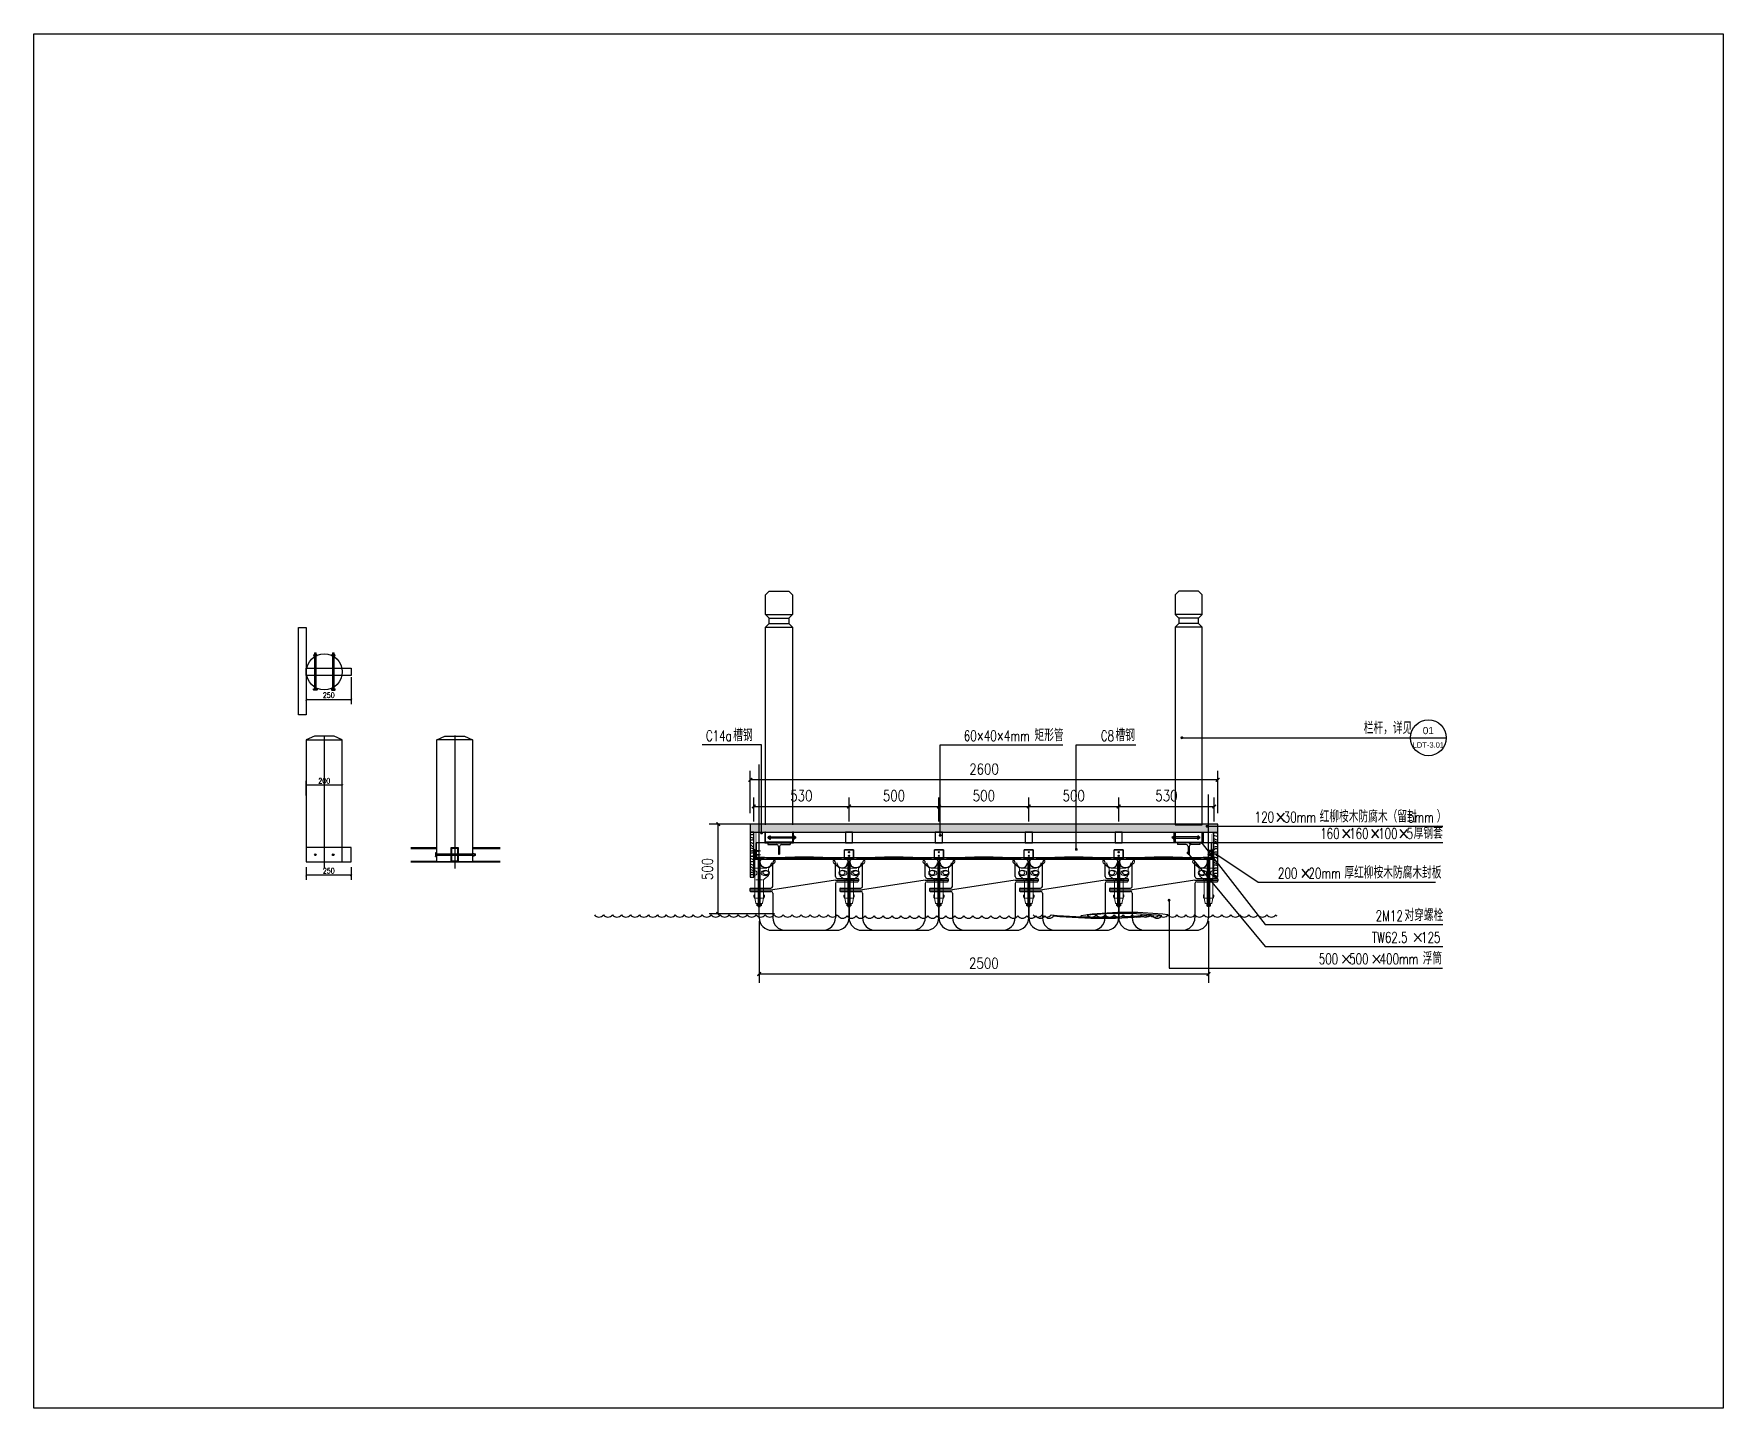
# Model space of a CAD drawing. Header units: millimetres. Extents: x -1822632 to -1305911, y 1206448 to 1536160.
# Drawn here: x -1795022 to -1785625, y 1215718 to 1223365 of the extents above; entities that cross this region are included whole.
import ezdxf
from ezdxf.enums import TextEntityAlignment as Align

# ---------------------------------------------------------------- set-up
doc = ezdxf.new("R2010")
doc.units = ezdxf.units.MM
doc.header["$LTSCALE"] = 1000
doc.linetypes.add('DASHED', pattern=[19.05, 12.7, -6.35])
doc.linetypes.add('DOTE', pattern=[2.42, 2, -0.2, 0.02, -0.2])
doc.layers.get('0').update_dxf_attribs({"linetype": 'CONTINUOUS'})
doc.layers.get('DEFPOINTS').update_dxf_attribs({"linetype": 'CONTINUOUS'})
for name, color, linetype in [('0L-Text', 2, 'CONTINUOUS'), ('0L_CALL_TEXT', 1, 'CONTINUOUS'), ('3', 3, 'CONTINUOUS'), ('7', 7, 'CONTINUOUS'), ('DIM_LEAD', 3, 'CONTINUOUS'), ('FT', 252, 'CONTINUOUS'), ('L-1', 1, 'CONTINUOUS'), ('PUB_DIM', 3, 'CONTINUOUS'), ('steel', 5, 'CONTINUOUS'), ('W- bollard系船栓', 4, 'CONTINUOUS'), ('塑木板', 32, 'CONTINUOUS'), ('大样索引$0$0L-SUOYIN', 1, 'CONTINUOUS'), ('木板', 42, 'CONTINUOUS'), ('栏杆', 16, 'CONTINUOUS'), ('短销钉', 253, 'CONTINUOUS'), ('螺栓', 146, 'CONTINUOUS'), ('钢架', 90, 'CONTINUOUS')]:
    doc.layers.add(name, color=color, linetype=linetype)
doc.styles.add('_TCH_DIM', font='SIMPLEX.shx', dxfattribs={"width": 0.7, "bigfont": 'GBCBIG.shx'})
doc.styles.add('_TCH_DIM_T3', font='SIMPLEX', dxfattribs={"width": 0.705882, "bigfont": 'GBCBIG'})
doc.styles.add('dim_font', font='SIMPLEX.shx', dxfattribs={"width": 0.8})
doc.styles.add('simplex', font='SIMPLEX.shx', dxfattribs={"width": 0.8})
doc.styles.add('ZL75', font='arial.ttf')
doc.dimstyles.new('_T&10', dxfattribs={"dimtxt": 29.75, "dimasz": 10, "dimexe": 25, "dimexo": 30, "dimgap": 10, "dimtad": 1, "dimdec": 0, "dimzin": 0, "dimdsep": 46, "dimtxsty": '_TCH_DIM_T3', "dimblk": 'ARCHTICK', "dimcen": 0.09, "dimclrt": 7, "dimazin": 2, "dimtfac": 1, "dimtdec": 0, "dimtix": 1, "dimtmove": 2, "dimatfit": 3, "dimfxl": 1, "dimtolj": 1, "dimtzin": 0, "dimarcsym": 0})
doc.dimstyles.new('DIMN20', dxfattribs={"dimscale": 0.2, "dimtxt": 300, "dimasz": 100, "dimexe": 250, "dimexo": 300, "dimgap": 150, "dimtad": 1, "dimdec": 0, "dimzin": 0, "dimdsep": 46, "dimtxsty": 'dim_font', "dimblk": 'ARCHTICK', "dimcen": 0.09, "dimclrd": 1, "dimclre": 1, "dimclrt": 2, "dimazin": 2, "dimtfac": 1, "dimtdec": 0, "dimtix": 1, "dimtmove": 2, "dimatfit": 3, "dimldrblk": 'ARCHTICK', "dimfxl": 1, "dimtolj": 1, "dimtzin": 0, "dimarcsym": 0})

msp = doc.modelspace()

# ---------------------------------------------------------------- texts
at = {"layer": 'DIM_LEAD', "color": 2, "style": '_TCH_DIM'}
for s, height, p in [('槽钢', 67.5177, (-1791131.653, 1219429.372)), ('矩形管', 67.5177, (-1789455.674, 1219429.372)), ('槽钢', 67.5177, (-1789005.248, 1219429.372)), ('栏杆，详见', 67.5177, (-1787624.247, 1219469.378)), ('红柳桉木防腐木（留封', 67.5177, (-1787869.585, 1218976.878)), ('）', 67.518, (-1787218.095, 1218976.878)), ('×', 67.518, (-1788118.734, 1218976.878)), ('×', 67.518, (-1787754.549, 1218885.878)), ('×', 67.518, (-1787593.401, 1218885.878)), ('×', 67.518, (-1787435.546, 1218885.878)), ('厚钢套', 67.5177, (-1787346.397, 1218885.878)), ('×', 67.518, (-1787981.133, 1218665.066)), ('厚红柳桉木防腐木封板', 67.5177, (-1787731.984, 1218665.066)), ('对穿螺栓', 67.5177, (-1787397.78, 1218427.933)), ('×', 67.518, (-1787354.802, 1218307.872)), ('×', 67.518, (-1787754.568, 1218187.872)), ('×', 67.518, (-1787585.419, 1218187.872)), ('浮筒', 67.5177, (-1787296.27, 1218187.872))]:
    msp.add_text(s, height=height, dxfattribs=at).set_placement(p)
at = {"layer": 'DIM_LEAD', "color": 2, "style": '_TCH_DIM', "width": 0.705882}
for s, p in [('C14a', (-1791283.653, 1219429.372)), ('60×40×4mm', (-1789848.975, 1219429.372)), ('C8', (-1789087.248, 1219429.372)), ('120', (-1788230.734, 1218976.878)), ('30mm', (-1788069.585, 1218976.878)), ('5mm', (-1787378.095, 1218976.878)), ('160', (-1787866.549, 1218885.878)), ('160', (-1787705.401, 1218885.878)), ('100', (-1787544.252, 1218885.878)), ('5', (-1787386.397, 1218885.878)), ('200', (-1788101.133, 1218665.066)), ('20mm', (-1787931.984, 1218665.066)), ('2M12', (-1787557.78, 1218427.933)), ('TW62.5', (-1787578.802, 1218307.872)), ('125', (-1787305.653, 1218307.872)), ('500', (-1787874.568, 1218187.872)), ('500', (-1787705.419, 1218187.872)), ('400mm', (-1787536.27, 1218187.872))]:
    msp.add_text(s, height=59.5, dxfattribs=at).set_placement(p)

# ---------------------------------------------------------------- blocks, each defined once
blk = doc.blocks.new('_ARCHTICK')
at = {"color": 0, "linetype": 'ByBlock', "const_width": 0.4}
blk.add_lwpolyline([(-0.5, -0.5), (0.5, 0.5)], dxfattribs=at)
blk = doc.blocks.new('*D244')
at = {"layer": 'DEFPOINTS', "color": 0, "transparency": 16777216}
for p in [(-1793506.2, 1218757.6), (-1793256.2, 1218757.6), (-1793506.2, 1218683.5)]:
    blk.add_point(p, dxfattribs=at)
at = {"layer": '栏杆', "color": 0, "lineweight": -2, "transparency": 16777216}
for p, q in [((-1793506.2, 1218727.6), (-1793506.2, 1218658.5)), ((-1793256.2, 1218683.5), (-1793506.2, 1218683.5)), ((-1793256.2, 1218727.6), (-1793256.2, 1218658.5))]:
    blk.add_line(p, q, dxfattribs=at)
at = {"layer": '栏杆', "color": 0, "lineweight": -2, "transparency": 16777216, "xscale": 10, "yscale": 10, "zscale": 10, "rotation": 180}
blk.add_blockref('_ARCHTICK', (-1793506.2, 1218683.5), dxfattribs=at)
at = {"layer": '栏杆', "color": 0, "lineweight": -2, "transparency": 16777216, "xscale": 10, "yscale": 10, "zscale": 10}
blk.add_blockref('_ARCHTICK', (-1793256.2, 1218683.5), dxfattribs=at)
at = {"layer": '栏杆', "color": 7, "transparency": 16777216, "insert": (-1793381.2, 1218708.4), "char_height": 29.75, "attachment_point": 5, "style": '_TCH_DIM_T3'}
blk.add_mtext('\\A1;250', dxfattribs=at)
blk = doc.blocks.new('*D245')
at = {"layer": 'DEFPOINTS', "color": 0, "transparency": 16777216}
for p in [(-1793506.2, 1219183.7), (-1793506.2, 1219097.6), (-1793306.2, 1219097.6)]:
    blk.add_point(p, dxfattribs=at)
at = {"layer": '栏杆', "color": 0, "lineweight": -2, "transparency": 16777216}
for p, q in [((-1793506.2, 1219127.6), (-1793506.2, 1219208.7)), ((-1793306.2, 1219183.7), (-1793506.2, 1219183.7)), ((-1793306.2, 1219127.6), (-1793306.2, 1219208.7))]:
    blk.add_line(p, q, dxfattribs=at)
at = {"layer": '栏杆', "color": 0, "lineweight": -2, "transparency": 16777216, "xscale": 10, "yscale": 10, "zscale": 10, "rotation": 180}
blk.add_blockref('_ARCHTICK', (-1793506.2, 1219183.7), dxfattribs=at)
at = {"layer": '栏杆', "color": 0, "lineweight": -2, "transparency": 16777216, "xscale": 10, "yscale": 10, "zscale": 10}
blk.add_blockref('_ARCHTICK', (-1793306.2, 1219183.7), dxfattribs=at)
at = {"layer": '栏杆', "color": 7, "transparency": 16777216, "insert": (-1793406.2, 1219208.5), "char_height": 29.75, "attachment_point": 5, "style": '_TCH_DIM_T3'}
blk.add_mtext('\\A1;200', dxfattribs=at)
blk = doc.blocks.new('*D246')
at = {"layer": 'DEFPOINTS', "color": 0, "transparency": 16777216}
for p in [(-1793506.2, 1219814.9), (-1793256.2, 1219814.9), (-1793256.2, 1219660.6)]:
    blk.add_point(p, dxfattribs=at)
at = {"layer": 'PUB_DIM', "color": 0, "lineweight": -2, "transparency": 16777216}
for p, q in [((-1793506.2, 1219784.9), (-1793506.2, 1219635.6)), ((-1793256.2, 1219784.9), (-1793256.2, 1219635.6)), ((-1793506.2, 1219660.6), (-1793256.2, 1219660.6))]:
    blk.add_line(p, q, dxfattribs=at)
at = {"layer": 'PUB_DIM', "color": 0, "lineweight": -2, "transparency": 16777216, "xscale": 10, "yscale": 10, "zscale": 10, "rotation": 180}
blk.add_blockref('_ARCHTICK', (-1793506.2, 1219660.6), dxfattribs=at)
at = {"layer": 'PUB_DIM', "color": 0, "lineweight": -2, "transparency": 16777216, "xscale": 10, "yscale": 10, "zscale": 10}
blk.add_blockref('_ARCHTICK', (-1793256.2, 1219660.6), dxfattribs=at)
at = {"layer": 'PUB_DIM', "color": 7, "transparency": 16777216, "insert": (-1793381.2, 1219685.5), "char_height": 29.75, "attachment_point": 5, "style": '_TCH_DIM_T3'}
blk.add_mtext('\\A1;250', dxfattribs=at)
blk = doc.blocks.new('短销固定铁件')
at = {"layer": '塑木板', "color": 156}
blk.add_lwpolyline([(-26.5, 47), (-23.5, 47), (-23.5, 0), (23.5, 0), (23.5, -3), (-26.5, -3)], close=True, dxfattribs=at)
at = {"layer": '螺栓', "color": 156}
blk.add_lwpolyline([(-7.5, -3), (-7.5, -270), (4.5, -270), (4.5, -3)], dxfattribs=at)
for points in [[(-12, -255), (9, -255), (9, -265), (-12, -265)], [(-10.5, -253), (7.5, -253), (7.5, -255), (-10.5, -255)], [(-7, -255), (4, -255), (4, -265), (-7, -265)]]:
    blk.add_lwpolyline(points, close=True, dxfattribs=at)
blk = doc.blocks.new('半销钉')
at = {"layer": '短销钉', "lineweight": 13}
for p, q in [((0, -218.3), (0, 0)), ((0, -1.8), (101.5, -1.8)), ((0, -3.8), (103, -3.8)), ((0, -51.1), (66.5, -51.1)), ((76.5, -68.2), (76.5, -55.6)), ((109.7, -21.2), (79.8, -48.1)), ((101.5, -3.8), (101.5, -1.8)), ((4.8, -115.5), (43.2, -115.5)), ((48, -218.3), (48, -120.3)), ((72.8, -95.4), (51.7, -112.5)), ((-5, -209.4), (-5, -203.3)), ((-2, -200.3), (0, -200.3)), ((0, -218.3), (48, -218.3)), ((0, -218.3), (5.6, -246.3)), ((8, -248.3), (40, -248.3)), ((18, -209.3), (18, -204)), ((30, -209.3), (30, -204)), ((48, -218.3), (42.4, -246.3)), ((50, -200.3), (48, -200.3)), ((53, -209.4), (53, -203.3))]:
    blk.add_line(p, q, dxfattribs=at)
at = {"layer": '短销钉', "lineweight": 13, "ltscale": 0.1}
for p, q in [((5.6, -246.3), (6, -248.3)), ((6, -248.3), (8, -248.3)), ((40, -248.3), (42, -248.3)), ((42.4, -246.3), (42, -248.3))]:
    blk.add_line(p, q, dxfattribs=at)
at = {"layer": '短销钉', "lineweight": 13}
for centre, radius, start, end in [((24, -1502.4), 1502.6, 87.04345, 90.91521), ((-10.5, -93.8), 31.4, 56.41658, 70.40032), ((-10.5, -62.7), 31.4, 289.49983, 303.55692), ((-1.5, -78.3), 13.5, 308.36964, 51.90106), ((49.5, -78.3), 13.5, 128.09894, 231.63036), ((58.5, -62.7), 31.4, 236.43853, 303.86649), ((58.5, -93.8), 31.3, 57.12872, 123.60194), ((66.5, -87.7), 10, 309, 355.85212), ((67.5, -78.3), 13.5, 309, 53.43426), ((86.5, -55.6), 10, 131.99908, 180), ((103, -13.8), 10, 311.99908, 90), ((58, -120.3), 10, 129, 180), ((-2, -203.3), 3, 90, 180), ((8, -245.8), 2.5, 191.30993, 270), ((21, -204), 3, 115.37693, 180), ((24, -210.3), 10, 64.62307, 115.37693), ((27, -204), 3, 0, 64.62307), ((40, -245.8), 2.5, 270, 348.69007), ((50, -203.3), 3, 0, 90)]:
    blk.add_arc(centre, radius, start, end, dxfattribs=at)
for centre, major_axis, start_param, end_param in [((1, -209.4), (0, -9), 4.712389, 6.115737), ((24, -209.3), (0, 9), 1.570796, 4.712389)]:
    blk.add_ellipse(centre, major_axis=major_axis, ratio=0.666667, start_param=start_param, end_param=end_param, dxfattribs=at)
at = {"layer": '短销钉', "lineweight": 13, "extrusion": (0, 0, -1)}
blk.add_ellipse((47, -209.4), major_axis=(0, -9), ratio=0.666667, start_param=4.712389, end_param=6.115737, dxfattribs=at)
blk = doc.blocks.new('ft')
at = {"layer": 'FT'}
for p, q in [((-230, 395), (230, 395)), ((-208.5, 397), (208.2, 397)), ((-208.5, 397), (-208.5, 395)), ((208.2, 397), (208.2, 395)), ((-250, 234.5), (-250, 375)), ((-174.3, 244.5), (-174.3, 375)), ((174.3, 298.5), (174.3, 375)), ((184.3, 288.5), (298.1, 288.5)), ((250, 375), (250, 288.5)), ((-302, 225.5), (-174.3, 225.5)), ((-298, 234.5), (-184.3, 234.5)), ((-298, 216.5), (-184.3, 216.5)), ((-250, 70), (-250, 216.5)), ((174.3, 279.5), (-174.3, 225.5)), ((-174.3, 206.5), (-174.3, 70)), ((174.3, 279.5), (302.1, 279.5)), ((174.3, 260.5), (174.3, 70)), ((184.3, 270.5), (298.1, 270.5)), ((250, 270.5), (250, 70)), ((-180, 0), (180, 0))]:
    blk.add_line(p, q, dxfattribs=at)
at = {"layer": 'FT', "ltscale": 0.5}
for p, q in [((302.1, 284.5), (302.1, 274.5)), ((-302, 230.5), (-302, 220.5))]:
    blk.add_line(p, q, dxfattribs=at)
at = {"layer": 'FT'}
for centre, radius, start, end in [((-230, 375), 20, 90, 180), ((-0.2, -1768.5), 2175.5, 84.50426, 95.49574), ((-154.3, 375), 20, 90, 180), ((154.3, 375), 20, 0, 90), ((230, 375), 20, 0, 90), ((184.3, 298.5), 10, 180, 270), ((-298, 220.5), 4, 180, 270), ((-184.3, 244.5), 10, 270, 0), ((-184.3, 206.5), 10, 0, 90), ((184.3, 260.5), 10, 90, 180), ((298.1, 274.5), 4, 270, 0), ((-180, 70), 70, 180, 270), ((-104.3, 70), 70, 180, 270), ((104.3, 70), 70, 270, 0), ((180, 70), 70, 270, 0)]:
    blk.add_arc(centre, radius, start, end, dxfattribs=at)
at = {"layer": 'FT', "ltscale": 0.5}
for centre, start, end in [((298.1, 284.5), 0, 90), ((-298, 230.5), 90, 180)]:
    blk.add_arc(centre, 4, start, end, dxfattribs=at)
at = {"layer": 'FT', "extrusion": (0, 0, -1)}
blk.add_ellipse((-212.1, 375), major_axis=(-30.4, 0), ratio=0.921809, start_param=3.141593, end_param=6.283185, dxfattribs=at)
at = {"layer": 'FT'}
blk.add_ellipse((-212.1, 320.5), major_axis=(-16, 0), ratio=0.75, dxfattribs=at)
blk.add_ellipse((211.9, 375.4), major_axis=(30.4, 0.1), ratio=0.921809, start_param=3.141593, end_param=6.283185, dxfattribs=at)
at = {"layer": 'FT', "extrusion": (0, 0, -1)}
blk.add_ellipse((212.1, 320.5), major_axis=(16, 0), ratio=0.75, dxfattribs=at)
blk = doc.blocks.new('dxd')
at = {"layer": '短销钉', "lineweight": 13}
for p, q in [((-85.7, 227.1), (-55.8, 200.2)), ((-79, 244.5), (79, 244.5)), ((-77.5, 244.5), (-77.5, 246.5)), ((-77.5, 246.5), (77.5, 246.5)), ((-52.5, 180.1), (-52.5, 192.7)), ((-42.5, 197.2), (42.5, 197.2)), ((52.5, 180.1), (52.5, 192.7)), ((85.7, 227.1), (55.8, 200.2)), ((77.5, 244.5), (77.5, 246.5)), ((-48.8, 152.9), (-27.7, 135.8)), ((-24, 30), (-24, 128)), ((-19.2, 132.8), (19.2, 132.8)), ((24, 30), (24, 128)), ((48.8, 152.9), (27.7, 135.8)), ((-29, 38.9), (-29, 45)), ((-26, 48), (-24, 48)), ((-24, 30), (24, 30)), ((-24, 30), (-18.4, 2)), ((-16, 0), (16, 0)), ((-6, 39), (-6, 44.3)), ((6, 39), (6, 44.3)), ((24, 30), (18.4, 2)), ((26, 48), (24, 48)), ((29, 38.9), (29, 45))]:
    blk.add_line(p, q, dxfattribs=at)
at = {"layer": '短销钉', "lineweight": 13, "ltscale": 0.1}
for p, q in [((-18.4, 2), (-18, 0)), ((-18, 0), (-16, 0)), ((16, 0), (18, 0)), ((18.4, 2), (18, 0))]:
    blk.add_line(p, q, dxfattribs=at)
at = {"layer": '短销钉', "lineweight": 13}
for centre, radius, start, end in [((-79, 234.5), 10, 90, 228.00092), ((0, -1254.1), 1502.6, 87.04345, 92.95655), ((-62.5, 192.7), 10, 0, 48.00092), ((62.5, 192.7), 10, 131.99908, 180), ((79, 234.5), 10, 311.99908, 90), ((-43.5, 170), 13.5, 126.56574, 231), ((-42.5, 160.6), 10, 184.14788, 231), ((-34.5, 185.6), 31.4, 236.13806, 303.55692), ((-34.5, 154.5), 31.4, 56.41658, 122.85309), ((-34, 128), 10, 0, 51), ((-25.5, 170), 13.5, 308.36964, 51.90106), ((25.5, 170), 13.5, 128.09894, 231.63036), ((34.5, 185.6), 31.4, 236.43853, 303.86649), ((34.5, 154.5), 31.3, 57.12872, 123.60194), ((34, 128), 10, 129, 180), ((42.5, 160.6), 10, 309, 355.85212), ((43.5, 170), 13.5, 309, 53.43426), ((-26, 45), 3, 90, 180), ((-16, 2.5), 2.5, 191.30993, 270), ((-3, 44.3), 3, 115.37693, 180), ((0, 38), 10, 64.62307, 115.37693), ((3, 44.3), 3, 0, 64.62307), ((16, 2.5), 2.5, 270, 348.69007), ((26, 45), 3, 0, 90)]:
    blk.add_arc(centre, radius, start, end, dxfattribs=at)
for centre, major_axis, start_param, end_param in [((-23, 38.9), (0, -9), 4.712389, 6.115737), ((0, 39), (0, 9), 1.570796, 4.712389)]:
    blk.add_ellipse(centre, major_axis=major_axis, ratio=0.666667, start_param=start_param, end_param=end_param, dxfattribs=at)
at = {"layer": '短销钉', "lineweight": 13, "extrusion": (0, 0, -1)}
blk.add_ellipse((23, 38.9), major_axis=(0, -9), ratio=0.666667, start_param=4.712389, end_param=6.115737, dxfattribs=at)
blk = doc.blocks.new('A$C58730724')
at = {"color": 13}
blk.add_lwpolyline([(-75, 0), (-75, 1100), (-55, 1120), (-55, 1150), (-75, 1170), (-75, 1280), (-55, 1300), (55, 1300), (75, 1280), (75, 1170), (55, 1150), (55, 1120), (75, 1100), (75, 0)], dxfattribs=at)
blk = doc.blocks.new('6556')
at = {"color": 13}
for points in [[(231673.5, -4215.8), (231823.5, -4215.8)], [(231673.5, -4285.8), (231823.5, -4285.8)], [(231693.5, -4235.8), (231803.5, -4235.8)], [(231693.5, -4265.8), (231803.5, -4265.8)]]:
    blk.add_lwpolyline(points, dxfattribs=at)
blk.add_blockref('A$C58730724', (231748.5, -5385.8))
blk = doc.blocks.new('短销固定件正视面')
at = {"layer": '塑木板', "color": 156}
blk.add_lwpolyline([(2149439.3, 351498.7), (2149442.3, 351498.7), (2149489.3, 351498.7), (2149489.3, 351451.7), (2149489.3, 351448.7), (2149439.3, 351448.7)], close=True, dxfattribs=at)
at = {"layer": '塑木板', "color": 5}
blk.add_lwpolyline([(2149489.3, 351448.7), (2149489.3, 351498.7), (2149439.3, 351498.7)], dxfattribs=at)
at = {"layer": '螺栓', "color": 156}
blk.add_lwpolyline([(2149458.3, 351448.7), (2149458.3, 351181.7), (2149470.3, 351181.7), (2149470.3, 351448.7)], dxfattribs=at)
for points in [[(2149453.8, 351196.7), (2149474.8, 351196.7), (2149474.8, 351186.7), (2149453.8, 351186.7)], [(2149455.3, 351198.7), (2149473.3, 351198.7), (2149473.3, 351196.7), (2149455.3, 351196.7)], [(2149458.8, 351196.7), (2149469.8, 351196.7), (2149469.8, 351186.7), (2149458.8, 351186.7)]]:
    blk.add_lwpolyline(points, close=True, dxfattribs=at)
blk = doc.blocks.new('自攻丝正面')
at = {"layer": '塑木板', "color": 0}
blk.add_lwpolyline([(2150142.5, 351486.6), (2150142.5, 351488.4), (2150141.5, 351488.4), (2150141.5, 351486.6), (2150139.7, 351486.6), (2150139.7, 351485.6), (2150141.5, 351485.6), (2150141.5, 351483.9), (2150142.5, 351483.9), (2150142.5, 351485.6), (2150144.3, 351485.6), (2150144.3, 351486.6)], close=True, dxfattribs=at)
blk.add_circle((2150142, 351486.1), 3.25, dxfattribs=at)
blk = doc.blocks.new('SS410 M5X40')
at = {"color": 5}
for p, q in [((2.5, -1.4), (-2.5, -2.2)), ((2.5, -1.4), (-2.5, -2.2)), ((2.5, -3.4), (-2.5, -4.2)), ((2.5, -3.4), (-2.5, -4.2)), ((2.5, -5.4), (-2.5, -6.2)), ((2.5, -5.4), (-2.5, -6.2)), ((2.5, -7.4), (-2.5, -8.2)), ((2.5, -7.4), (-2.5, -8.2)), ((2.5, -9.4), (-2.5, -10.2)), ((2.5, -9.4), (-2.5, -10.2)), ((2.5, -9.4), (-2.5, -10.2)), ((2.5, -9.4), (-2.5, -10.2)), ((2.5, -11.4), (-2.5, -12.2)), ((2.5, -11.4), (-2.5, -12.2)), ((2.5, -11.4), (-2.5, -12.2)), ((2.5, -11.4), (-2.5, -12.2)), ((2.5, -13.4), (-2.5, -14.2)), ((2.5, -13.4), (-2.5, -14.2)), ((2.5, -16.4), (-2.5, -17.2)), ((2.5, -16.4), (-2.5, -17.2)), ((2.5, -18.4), (-2.5, -19.2)), ((2.5, -18.4), (-2.5, -19.2)), ((2.5, -18.4), (-2.5, -19.2)), ((2.5, -18.4), (-2.5, -19.2)), ((2.5, -20.4), (-2.5, -21.2)), ((2.5, -20.4), (-2.5, -21.2)), ((2.5, -20.4), (-2.5, -21.2)), ((2.5, -20.4), (-2.5, -21.2)), ((2.5, -22.4), (-2.5, -23.2)), ((2.5, -22.4), (-2.5, -23.2)), ((2.5, -22.4), (-2.5, -23.2)), ((-1.9, -22.5), (-1.9, -1)), ((-1.9, -1), (1.8, -1)), ((0, -30), (-1.9, -22.5)), ((2, -24.5), (-1.9, -25.1)), ((1.5, -26.6), (-1.4, -27)), ((1, -28.6), (-0.9, -29)), ((1.8, -22.5), (0, -30)), ((1.8, -1), (1.8, -22.5))]:
    blk.add_line(p, q, dxfattribs=at)
blk.add_lwpolyline([(-3.2, 0), (-2.2, -1), (2.2, -1), (3.2, 0)], close=True, dxfattribs=at)
blk = doc.blocks.new('dassdasa')
at = {"layer": '3'}
for p, q in [((146020.4, 53325.5), (146019.6, 53333.5)), ((146021.3, 53332.7), (146021.9, 53326.2)), ((146023.6, 53325.5), (146022.8, 53333.5)), ((146024.3, 53333.1), (146028.3, 53333.1)), ((146024.3, 53325.9), (146028.3, 53325.9)), ((146166.9, 53333.1), (146162.9, 53333.1)), ((146166.9, 53325.9), (146162.9, 53325.9)), ((146167.6, 53325.5), (146168.4, 53333.5)), ((146169.9, 53332.7), (146169.3, 53326.2)), ((146170.8, 53325.5), (146171.6, 53333.5))]:
    blk.add_line(p, q, dxfattribs=at)
at = {"layer": '3', "linetype": 'DASHED', "ltscale": 0.1}
for p, q in [((146160.8, 53333.5), (146030.4, 53333.5)), ((146030.4, 53325.5), (146160.8, 53325.5))]:
    blk.add_line(p, q, dxfattribs=at)
at = {"layer": '3'}
for points in [[(146023.7, 53334.7, 0.219294), (146024.3, 53333.1, 0.173205), (146024.3, 53325.9, 0.102242), (146023.7, 53324.2)], [(146028.9, 53334.7, -0.219294), (146028.3, 53333.1, -0.173205), (146028.3, 53325.9, -0.102242), (146028.9, 53324.2)], [(146162.3, 53334.7, 0.219294), (146162.9, 53333.1, 0.173205), (146162.9, 53325.9, 0.102242), (146162.3, 53324.2)], [(146167.5, 53334.7, -0.219294), (146166.9, 53333.1, -0.173205), (146166.9, 53325.9, -0.102242), (146167.5, 53324.2)]]:
    blk.add_lwpolyline(points, format="xyb", dxfattribs=at)
at = {"layer": '7'}
for p, q in [((146019.6, 53333.5), (146021.3, 53332.7)), ((146019.6, 53333.5), (146019.6, 53325.8)), ((146020.4, 53325.5), (146019.6, 53325.8)), ((146021.9, 53326.2), (146020.4, 53325.5)), ((146021.3, 53332.7), (146022.8, 53333.5)), ((146023.6, 53325.5), (146021.9, 53326.2)), ((146022.8, 53333.5), (146023.7, 53333.1)), ((146023.7, 53325.5), (146023.6, 53325.5)), ((146023.7, 53324.1), (146023.7, 53334.9)), ((146024.4, 53336.7), (146028.2, 53336.7)), ((146028.2, 53322.3), (146024.4, 53322.3)), ((146166.8, 53336.7), (146163, 53336.7)), ((146163, 53322.3), (146166.8, 53322.3)), ((146167.5, 53324.1), (146167.5, 53334.9)), ((146168.4, 53333.5), (146167.5, 53333.1)), ((146167.5, 53325.5), (146167.6, 53325.5)), ((146167.6, 53325.5), (146169.3, 53326.2)), ((146169.9, 53332.7), (146168.4, 53333.5)), ((146169.3, 53326.2), (146170.8, 53325.5)), ((146171.6, 53333.5), (146169.9, 53332.7)), ((146170.8, 53325.5), (146171.6, 53325.8)), ((146171.6, 53333.5), (146171.6, 53325.8))]:
    blk.add_line(p, q, dxfattribs=at)
for points in [[(146030.4, 53319.5), (146028.9, 53319.5), (146028.9, 53339.5), (146030.4, 53339.5)], [(146160.8, 53319.5), (146162.3, 53319.5), (146162.3, 53339.5), (146160.8, 53339.5)]]:
    blk.add_lwpolyline(points, close=True, dxfattribs=at)
for centre, radius, start, end in [((146025.9, 53335), 2.23, 132.25561, 183.28464), ((146026.2, 53324), 2.46, 179.19309, 225.25235), ((146026.1, 53334.8), 2.77, 358.66786, 42.49165), ((146026.2, 53324.1), 2.67, 316.62659, 2.21405), ((146165.1, 53334.8), 2.77, 137.50835, 181.33214), ((146165, 53324.1), 2.67, 177.78595, 223.37341), ((146165.3, 53335), 2.23, 356.71536, 47.74439), ((146165, 53324), 2.46, 314.74765, 0.80691)]:
    blk.add_arc(centre, radius, start, end, dxfattribs=at)
blk = doc.blocks.new('gi020b01')
blk.add_line((-0.625, 0), (0, 0))
blk.add_circle((-0.312, 0), 0.312)
at = {"layer": '0L_CALL_TEXT', "style": 'simplex', "width": 0.8}
for tag, p in [('TEXT', (-0.812, 0.062)), ('TEXT1', (-0.812, -0.152)), ('TEXT2', (-0.812, -0.366))]:
    blk.add_attdef(tag, text='', height=0.125, dxfattribs=at).set_placement(p, align=Align.RIGHT)
for tag, p in [('DETNO', (-0.312, 0.125)), ('DWGNO', (-0.312, -0.125))]:
    blk.add_attdef(tag, text='', height=0.125, dxfattribs=at).set_placement(p, align=Align.MIDDLE)
blk = doc.blocks.new('*D250')
at = {"layer": 'DEFPOINTS', "color": 0, "transparency": 16777216}
for p in [(-1790487.4, 1219066), (-1791017.4, 1218923), (-1790487.4, 1218923)]:
    blk.add_point(p, dxfattribs=at)
at = {"layer": 'PUB_DIM', "color": 1, "lineweight": -2, "transparency": 16777216}
for p, q in [((-1791017.4, 1218983), (-1791017.4, 1219116)), ((-1791017.4, 1219066), (-1790487.4, 1219066)), ((-1790487.4, 1218983), (-1790487.4, 1219116))]:
    blk.add_line(p, q, dxfattribs=at)
at = {"layer": 'PUB_DIM', "color": 1, "lineweight": -2, "transparency": 16777216, "xscale": 20, "yscale": 20, "zscale": 20, "rotation": 180}
blk.add_blockref('_ARCHTICK', (-1791017.4, 1219066), dxfattribs=at)
at = {"layer": 'PUB_DIM', "color": 1, "lineweight": -2, "transparency": 16777216, "xscale": 20, "yscale": 20, "zscale": 20}
blk.add_blockref('_ARCHTICK', (-1790487.4, 1219066), dxfattribs=at)
at = {"layer": 'PUB_DIM', "color": 2, "transparency": 16777216, "insert": (-1790752.4, 1219126), "char_height": 60, "attachment_point": 5, "style": 'dim_font'}
blk.add_mtext('\\A1;530', dxfattribs=at)
blk = doc.blocks.new('*D251')
at = {"layer": 'DEFPOINTS', "color": 0, "transparency": 16777216}
for p in [(-1789987.4, 1219066), (-1790487.4, 1218923), (-1789987.4, 1218923)]:
    blk.add_point(p, dxfattribs=at)
at = {"layer": 'PUB_DIM', "color": 1, "lineweight": -2, "transparency": 16777216}
for p, q in [((-1790487.4, 1218983), (-1790487.4, 1219116)), ((-1790487.4, 1219066), (-1789987.4, 1219066)), ((-1789987.4, 1218983), (-1789987.4, 1219116))]:
    blk.add_line(p, q, dxfattribs=at)
at = {"layer": 'PUB_DIM', "color": 1, "lineweight": -2, "transparency": 16777216, "xscale": 20, "yscale": 20, "zscale": 20, "rotation": 180}
blk.add_blockref('_ARCHTICK', (-1790487.4, 1219066), dxfattribs=at)
at = {"layer": 'PUB_DIM', "color": 1, "lineweight": -2, "transparency": 16777216, "xscale": 20, "yscale": 20, "zscale": 20}
blk.add_blockref('_ARCHTICK', (-1789987.4, 1219066), dxfattribs=at)
at = {"layer": 'PUB_DIM', "color": 2, "transparency": 16777216, "insert": (-1790237.4, 1219126), "char_height": 60, "attachment_point": 5, "style": 'dim_font'}
blk.add_mtext('\\A1;500', dxfattribs=at)
blk = doc.blocks.new('*D252')
at = {"layer": 'DEFPOINTS', "color": 0, "transparency": 16777216}
for p in [(-1789487.4, 1219066), (-1789987.4, 1218923), (-1789487.4, 1218923)]:
    blk.add_point(p, dxfattribs=at)
at = {"layer": 'PUB_DIM', "color": 1, "lineweight": -2, "transparency": 16777216}
for p, q in [((-1789987.4, 1218983), (-1789987.4, 1219116)), ((-1789987.4, 1219066), (-1789487.4, 1219066)), ((-1789487.4, 1218983), (-1789487.4, 1219116))]:
    blk.add_line(p, q, dxfattribs=at)
at = {"layer": 'PUB_DIM', "color": 1, "lineweight": -2, "transparency": 16777216, "xscale": 20, "yscale": 20, "zscale": 20, "rotation": 180}
blk.add_blockref('_ARCHTICK', (-1789987.4, 1219066), dxfattribs=at)
at = {"layer": 'PUB_DIM', "color": 1, "lineweight": -2, "transparency": 16777216, "xscale": 20, "yscale": 20, "zscale": 20}
blk.add_blockref('_ARCHTICK', (-1789487.4, 1219066), dxfattribs=at)
at = {"layer": 'PUB_DIM', "color": 2, "transparency": 16777216, "insert": (-1789737.4, 1219126), "char_height": 60, "attachment_point": 5, "style": 'dim_font'}
blk.add_mtext('\\A1;500', dxfattribs=at)
blk = doc.blocks.new('*D253')
at = {"layer": 'DEFPOINTS', "color": 0, "transparency": 16777216}
for p in [(-1788987.4, 1219066), (-1789487.4, 1218923), (-1788987.4, 1218923)]:
    blk.add_point(p, dxfattribs=at)
at = {"layer": 'PUB_DIM', "color": 1, "lineweight": -2, "transparency": 16777216}
for p, q in [((-1789487.4, 1218983), (-1789487.4, 1219116)), ((-1789487.4, 1219066), (-1788987.4, 1219066)), ((-1788987.4, 1218983), (-1788987.4, 1219116))]:
    blk.add_line(p, q, dxfattribs=at)
at = {"layer": 'PUB_DIM', "color": 1, "lineweight": -2, "transparency": 16777216, "xscale": 20, "yscale": 20, "zscale": 20, "rotation": 180}
blk.add_blockref('_ARCHTICK', (-1789487.4, 1219066), dxfattribs=at)
at = {"layer": 'PUB_DIM', "color": 1, "lineweight": -2, "transparency": 16777216, "xscale": 20, "yscale": 20, "zscale": 20}
blk.add_blockref('_ARCHTICK', (-1788987.4, 1219066), dxfattribs=at)
at = {"layer": 'PUB_DIM', "color": 2, "transparency": 16777216, "insert": (-1789237.4, 1219126), "char_height": 60, "attachment_point": 5, "style": 'dim_font'}
blk.add_mtext('\\A1;500', dxfattribs=at)
blk = doc.blocks.new('*D254')
at = {"layer": 'DEFPOINTS', "color": 0, "transparency": 16777216}
for p in [(-1788456.1, 1219066), (-1788987.4, 1218923), (-1788456.1, 1218923)]:
    blk.add_point(p, dxfattribs=at)
at = {"layer": 'PUB_DIM', "color": 1, "lineweight": -2, "transparency": 16777216}
for p, q in [((-1788987.4, 1218983), (-1788987.4, 1219116)), ((-1788987.4, 1219066), (-1788456.1, 1219066)), ((-1788456.1, 1218983), (-1788456.1, 1219116))]:
    blk.add_line(p, q, dxfattribs=at)
at = {"layer": 'PUB_DIM', "color": 1, "lineweight": -2, "transparency": 16777216, "xscale": 20, "yscale": 20, "zscale": 20, "rotation": 180}
blk.add_blockref('_ARCHTICK', (-1788987.4, 1219066), dxfattribs=at)
at = {"layer": 'PUB_DIM', "color": 1, "lineweight": -2, "transparency": 16777216, "xscale": 20, "yscale": 20, "zscale": 20}
blk.add_blockref('_ARCHTICK', (-1788456.1, 1219066), dxfattribs=at)
at = {"layer": 'PUB_DIM', "color": 2, "transparency": 16777216, "insert": (-1788721.7, 1219126), "char_height": 60, "attachment_point": 5, "style": 'dim_font'}
blk.add_mtext('\\A1;530', dxfattribs=at)
blk = doc.blocks.new('*D255')
at = {"layer": 'DEFPOINTS', "color": 0, "transparency": 16777216}
for p in [(-1791215.2, 1218968), (-1790841.7, 1218968), (-1790841.7, 1218468)]:
    blk.add_point(p, dxfattribs=at)
at = {"layer": 'PUB_DIM', "color": 1, "lineweight": -2, "transparency": 16777216}
for p, q in [((-1790901.7, 1218968), (-1791265.2, 1218968)), ((-1791215.2, 1218468), (-1791215.2, 1218968)), ((-1790901.7, 1218468), (-1791265.2, 1218468))]:
    blk.add_line(p, q, dxfattribs=at)
at = {"layer": 'PUB_DIM', "color": 1, "lineweight": -2, "transparency": 16777216, "xscale": 20, "yscale": 20, "zscale": 20}
for p, rotation in [((-1791215.2, 1218968), 90), ((-1791215.2, 1218468), 270)]:
    blk.add_blockref('_ARCHTICK', p, dxfattribs=dict(at, rotation=rotation))
at = {"layer": 'PUB_DIM', "color": 2, "transparency": 16777216, "insert": (-1791275.2, 1218718), "char_height": 60, "attachment_point": 5, "rotation": 90, "style": 'dim_font'}
blk.add_mtext('\\A1;500', dxfattribs=at)
blk = doc.blocks.new('*D256')
at = {"layer": 'DEFPOINTS', "color": 0, "transparency": 16777216}
for p in [(-1790987.4, 1218487.9), (-1788487.4, 1218487.9), (-1788487.4, 1218133.9)]:
    blk.add_point(p, dxfattribs=at)
at = {"layer": 'PUB_DIM', "color": 1, "lineweight": -2, "transparency": 16777216}
for p, q in [((-1790987.4, 1218427.9), (-1790987.4, 1218083.9)), ((-1788487.4, 1218427.9), (-1788487.4, 1218083.9)), ((-1790987.4, 1218133.9), (-1788487.4, 1218133.9))]:
    blk.add_line(p, q, dxfattribs=at)
at = {"layer": 'PUB_DIM', "color": 1, "lineweight": -2, "transparency": 16777216, "xscale": 20, "yscale": 20, "zscale": 20, "rotation": 180}
blk.add_blockref('_ARCHTICK', (-1790987.4, 1218133.9), dxfattribs=at)
at = {"layer": 'PUB_DIM', "color": 1, "lineweight": -2, "transparency": 16777216, "xscale": 20, "yscale": 20, "zscale": 20}
blk.add_blockref('_ARCHTICK', (-1788487.4, 1218133.9), dxfattribs=at)
at = {"layer": 'PUB_DIM', "color": 2, "transparency": 16777216, "insert": (-1789737.4, 1218193.9), "char_height": 60, "attachment_point": 5, "style": 'dim_font'}
blk.add_mtext('\\A1;2500', dxfattribs=at)
blk = doc.blocks.new('*D257')
at = {"layer": 'DEFPOINTS', "color": 0, "transparency": 16777216}
for p in [(-1791036.4, 1219213.9), (-1791036.4, 1218968.2), (-1788436.6, 1218968)]:
    blk.add_point(p, dxfattribs=at)
at = {"layer": 'PUB_DIM', "color": 1, "lineweight": -2, "transparency": 16777216}
for p, q in [((-1791036.4, 1219028.2), (-1791036.4, 1219263.9)), ((-1788436.6, 1219028), (-1788436.6, 1219263.9)), ((-1788436.6, 1219213.9), (-1791036.4, 1219213.9))]:
    blk.add_line(p, q, dxfattribs=at)
at = {"layer": 'PUB_DIM', "color": 1, "lineweight": -2, "transparency": 16777216, "xscale": 20, "yscale": 20, "zscale": 20, "rotation": 180}
blk.add_blockref('_ARCHTICK', (-1791036.4, 1219213.9), dxfattribs=at)
at = {"layer": 'PUB_DIM', "color": 1, "lineweight": -2, "transparency": 16777216, "xscale": 20, "yscale": 20, "zscale": 20}
blk.add_blockref('_ARCHTICK', (-1788436.6, 1219213.9), dxfattribs=at)
at = {"layer": 'PUB_DIM', "color": 2, "transparency": 16777216, "insert": (-1789736.5, 1219273.9), "char_height": 60, "attachment_point": 5, "style": 'dim_font'}
blk.add_mtext('\\A1;2600', dxfattribs=at)

# ---------------------------------------------------------------- dimensions: what is measured, and where the dimension line sits
at = {"layer": 'PUB_DIM'}
for base, p1, p2, dimstyle, picture, middle in [((-1793256.187, 1219660.578), (-1793506.187, 1219814.89), (-1793256.187, 1219814.89), '_T&10', '*D246', (-1793381.187, 1219685.453)), ((-1791036.409, 1219213.872), (-1788436.571, 1218968.014), (-1791036.409, 1218968.155), 'DIMN20', '*D257', (-1789736.49, 1219273.872))]:
    dim = msp.add_linear_dim(base=base, p1=p1, p2=p2, dimstyle=dimstyle, dxfattribs=at)
    dim.commit()
    dim.dimension.update_dxf_attribs({"geometry": picture, "text_midpoint": middle})
for p1, p2, distance, picture, middle in [((-1791017.409, 1218923.014), (-1790487.409, 1218923.014), 143.028, '*D250', (-1790752.409, 1219126.042)), ((-1790487.409, 1218923.014), (-1789987.409, 1218923.014), 143.028, '*D251', (-1790237.409, 1219126.042)), ((-1789987.409, 1218923.014), (-1789487.409, 1218923.014), 143.028, '*D252', (-1789737.409, 1219126.042)), ((-1789487.409, 1218923.014), (-1788987.409, 1218923.014), 143.028, '*D253', (-1789237.409, 1219126.042)), ((-1790841.673, 1218468.014), (-1790841.673, 1218968.014), 373.48, '*D255', (-1791275.153, 1218718.014)), ((-1790987.409, 1218487.872), (-1788487.409, 1218487.872), -354, '*D256', (-1789737.409, 1218193.872))]:
    dim = msp.add_aligned_dim(p1=p1, p2=p2, distance=distance, dimstyle='DIMN20', dxfattribs=at)
    dim.commit()
    dim.dimension.update_dxf_attribs({"geometry": picture, "text_midpoint": middle})
dim = msp.add_aligned_dim(p1=(-1788987.409, 1218923.014), p2=(-1788456.063, 1218923.014), distance=143.028, text='530', dimstyle='DIMN20', dxfattribs=at)
dim.commit()
dim.dimension.update_dxf_attribs({"geometry": '*D254', "text_midpoint": (-1788721.736, 1219126.042)})
at = {"layer": '栏杆'}
for base, p1, p2, picture, middle in [((-1793506.187, 1219183.672), (-1793306.187, 1219097.636), (-1793506.187, 1219097.636), '*D245', (-1793406.187, 1219208.547)), ((-1793506.187, 1218683.484), (-1793256.187, 1218757.636), (-1793506.187, 1218757.636), '*D244', (-1793381.187, 1218708.359))]:
    dim = msp.add_linear_dim(base=base, p1=p1, p2=p2, angle=180, dimstyle='_T&10', dxfattribs=at)
    dim.commit()
    dim.dimension.update_dxf_attribs({"geometry": picture, "text_midpoint": middle})

# ---------------------------------------------------------------- hatches: boundary and pattern name
at = {"layer": '塑木板'}
h = msp.add_hatch(color=5, dxfattribs=at)
h.dxf.hatch_style = 1
h.paths.add_polyline_path([(-1790490.743, 1218812.118, 1), (-1790484.243, 1218812.118, 1)])
h.paths.add_polyline_path([(-1790485.204, 1218812.618), (-1790485.204, 1218811.618), (-1790486.993, 1218811.618), (-1790486.993, 1218809.829), (-1790487.993, 1218809.829), (-1790487.993, 1218811.618), (-1790489.782, 1218811.618), (-1790489.782, 1218812.618), (-1790487.993, 1218812.618), (-1790487.993, 1218814.407), (-1790486.993, 1218814.407), (-1790486.993, 1218812.618)], flags=16)
h = msp.add_hatch(color=5, dxfattribs=at)
h.dxf.hatch_style = 1
h.paths.add_polyline_path([(-1790485.204, 1218791.796), (-1790486.993, 1218791.796), (-1790486.993, 1218793.586), (-1790487.993, 1218793.586), (-1790487.993, 1218791.796), (-1790489.782, 1218791.796), (-1790489.782, 1218790.796), (-1790487.993, 1218790.796), (-1790487.993, 1218789.007), (-1790486.993, 1218789.007), (-1790486.993, 1218790.796), (-1790485.204, 1218790.796)], flags=16)
h.paths.add_polyline_path([(-1790490.743, 1218791.296, 1), (-1790484.243, 1218791.296, 1)])
h = msp.add_hatch(color=5, dxfattribs=at)
h.dxf.hatch_style = 1
h.paths.add_polyline_path([(-1789990.743, 1218812.118, 1), (-1789984.243, 1218812.118, 1)])
h.paths.add_polyline_path([(-1789985.204, 1218812.618), (-1789985.204, 1218811.618), (-1789986.993, 1218811.618), (-1789986.993, 1218809.829), (-1789987.993, 1218809.829), (-1789987.993, 1218811.618), (-1789989.782, 1218811.618), (-1789989.782, 1218812.618), (-1789987.993, 1218812.618), (-1789987.993, 1218814.407), (-1789986.993, 1218814.407), (-1789986.993, 1218812.618)], flags=16)
h = msp.add_hatch(color=5, dxfattribs=at)
h.dxf.hatch_style = 1
h.paths.add_polyline_path([(-1789985.204, 1218791.796), (-1789986.993, 1218791.796), (-1789986.993, 1218793.586), (-1789987.993, 1218793.586), (-1789987.993, 1218791.796), (-1789989.782, 1218791.796), (-1789989.782, 1218790.796), (-1789987.993, 1218790.796), (-1789987.993, 1218789.007), (-1789986.993, 1218789.007), (-1789986.993, 1218790.796), (-1789985.204, 1218790.796)], flags=16)
h.paths.add_polyline_path([(-1789990.743, 1218791.296, 1), (-1789984.243, 1218791.296, 1)])
h = msp.add_hatch(color=5, dxfattribs=at)
h.dxf.hatch_style = 1
h.paths.add_polyline_path([(-1789490.743, 1218812.118, 1), (-1789484.243, 1218812.118, 1)])
h.paths.add_polyline_path([(-1789485.204, 1218812.618), (-1789485.204, 1218811.618), (-1789486.993, 1218811.618), (-1789486.993, 1218809.829), (-1789487.993, 1218809.829), (-1789487.993, 1218811.618), (-1789489.782, 1218811.618), (-1789489.782, 1218812.618), (-1789487.993, 1218812.618), (-1789487.993, 1218814.407), (-1789486.993, 1218814.407), (-1789486.993, 1218812.618)], flags=16)
h = msp.add_hatch(color=5, dxfattribs=at)
h.dxf.hatch_style = 1
h.paths.add_polyline_path([(-1789485.204, 1218791.796), (-1789486.993, 1218791.796), (-1789486.993, 1218793.586), (-1789487.993, 1218793.586), (-1789487.993, 1218791.796), (-1789489.782, 1218791.796), (-1789489.782, 1218790.796), (-1789487.993, 1218790.796), (-1789487.993, 1218789.007), (-1789486.993, 1218789.007), (-1789486.993, 1218790.796), (-1789485.204, 1218790.796)], flags=16)
h.paths.add_polyline_path([(-1789490.743, 1218791.296, 1), (-1789484.243, 1218791.296, 1)])
h = msp.add_hatch(color=5, dxfattribs=at)
h.dxf.hatch_style = 1
h.paths.add_polyline_path([(-1788990.743, 1218812.118, 1), (-1788984.243, 1218812.118, 1)])
h.paths.add_polyline_path([(-1788985.204, 1218812.618), (-1788985.204, 1218811.618), (-1788986.993, 1218811.618), (-1788986.993, 1218809.829), (-1788987.993, 1218809.829), (-1788987.993, 1218811.618), (-1788989.782, 1218811.618), (-1788989.782, 1218812.618), (-1788987.993, 1218812.618), (-1788987.993, 1218814.407), (-1788986.993, 1218814.407), (-1788986.993, 1218812.618)], flags=16)
h = msp.add_hatch(color=5, dxfattribs=at)
h.dxf.hatch_style = 1
h.paths.add_polyline_path([(-1788985.204, 1218791.796), (-1788986.993, 1218791.796), (-1788986.993, 1218793.586), (-1788987.993, 1218793.586), (-1788987.993, 1218791.796), (-1788989.782, 1218791.796), (-1788989.782, 1218790.796), (-1788987.993, 1218790.796), (-1788987.993, 1218789.007), (-1788986.993, 1218789.007), (-1788986.993, 1218790.796), (-1788985.204, 1218790.796)], flags=16)
h.paths.add_polyline_path([(-1788990.743, 1218791.296, 1), (-1788984.243, 1218791.296, 1)])
at = {"layer": '木板'}
h = msp.add_hatch(dxfattribs=at)
h.set_pattern_fill('木纹01', color=256, scale=30)
h.set_pattern_definition([(0, (-3916226.16, 682171.88), (120, 120), [6, -114]), (0, (-3916310.16, 682183.88), (120, 120), [12, -108]), (0, (-3916232.16, 682189.88), (120, 120), [6, -114]), (0, (-3916304.16, 682201.88), (120, 120), [6, -114]), (0, (-3916232.16, 682207.88), (120, 120), [6, -114]), (0, (-3916298.16, 682213.88), (120, 120), [6, -114]), (0, (-3916232.16, 682219.88), (120, 120), [6, -114]), (0, (-3916298.16, 682231.88), (120, 120), [6, -66, 6, -42]), (0, (-3916298.16, 682243.88), (120, 120), [12, -60, 6, -42]), (0, (-3916304.16, 682261.88), (120, 120), [6, -18, 6, -48, 6, -36]), (0, (-3916310.16, 682273.88), (120, 120), [6, -24, 12, -78]), (0, (-3916232.16, 682279.88), (120, 120), [6, -114]), (0, (-3916310.16, 682285.88), (120, 120), [6, -30, 6, -78]), (45, (-3916322.16, 682171.88), (1e-14, 120), [16.97052, -152.7351074]), (45, (-3916220.16, 682171.88), (1e-14, 120), [33.941124, -135.7645034]), (45, (-3916220.16, 682231.88), (1e-14, 120), [8.4852, -161.2204274]), (45, (-3916322.16, 682243.88), (1e-14, 120), [25.45584, -144.2497874]), (45, (-3916220.16, 682243.88), (1e-14, 120), [42.426408, -127.2792194]), (45, (-3916220.16, 682261.88), (1e-14, 120), [25.45584, -144.2497874]), (315, (-3916244.16, 682273.88), (120, -3e-14), [8.4852, -161.2204274]), (315, (-3916286.16, 682177.88), (120, -3e-14), [16.97052, -152.7351074]), (315, (-3916280.16, 682225.88), (120, -3e-14), [16.97052, -152.7351074]), (315, (-3916244.16, 682201.88), (120, -3e-14), [16.97052, -152.7351074]), (315, (-3916250.16, 682249.88), (120, -3e-14), [16.97052, -152.7351074]), (315, (-3916244.16, 682261.88), (120, -3e-14), [25.45584, -144.2497874]), (315, (-3916274.16, 682189.88), (120, -3e-14), [25.45584, -144.2497874]), (315, (-3916256.16, 682195.88), (120, -3e-14), [25.45584, -144.2497874]), (315, (-3916274.16, 682237.88), (120, -3e-14), [25.45584, -144.2497874]), (315, (-3916262.16, 682243.88), (120, -3e-14), [25.45584, -144.2497874]), (26.5650512, (-3916316.16, 682195.88), (120, 5e-08), [13.416407, -254.9117496]), (26.5650512, (-3916226.16, 682189.88), (120, 5e-08), [53.665632, -214.662525]), (26.5650512, (-3916226.16, 682207.88), (120, 5e-08), [53.665632, -214.662525]), (26.5650512, (-3916226.16, 682219.88), (120, 5e-08), [53.66568, -80.4, 26.8332, -107.4292772]), (26.5650512, (-3916214.16, 682237.88), (120, 5e-08), [13.416407, -254.9117496]), (26.5650512, (-3916322.16, 682279.88), (120, 5e-08), [13.416407, -254.9117496]), (26.5650512, (-3916226.16, 682279.88), (120, 5e-08), [26.832816, -241.495341]), (333.4349488, (-3916256.16, 682171.88), (120, -5e-08), [26.832816, -241.495341]), (333.4349488, (-3916298.16, 682201.88), (120, -5e-08), [26.832816, -241.495341]), (333.4349488, (-3916298.16, 682183.88), (120, -5e-08), [13.416407, -254.911341]), (333.4349488, (-3916292.16, 682213.88), (120, -5e-08), [40.249224, -228.078933]), (333.4349488, (-3916268.16, 682213.88), (120, -5e-08), [26.832816, -241.495341]), (333.4349488, (-3916256.16, 682219.88), (120, -5e-08), [26.832816, -241.495341]), (333.4349488, (-3916292.16, 682231.88), (120, -5e-08), [13.416407, -254.911341]), (333.4349488, (-3916286.16, 682243.88), (120, -5e-08), [13.416407, -254.911341]), (333.4349488, (-3916238.16, 682267.88), (120, -5e-08), [13.416407, -254.911341]), (333.4349488, (-3916244.16, 682225.88), (120, -5e-08), [13.416407, -254.911341]), (333.4349488, (-3916298.16, 682261.88), (120, -5e-08), [40.249224, -228.078933]), (333.4349488, (-3916304.16, 682273.88), (120, -5e-08), [26.832816, -241.495341]), (333.4349488, (-3916238.16, 682237.88), (120, -5e-08), [13.416, -120.744, 13.416, -120.7521572]), (333.4349488, (-3916274.16, 682261.88), (120, -5e-08), [26.832816, -241.495341]), (333.4349488, (-3916268.16, 682273.88), (120, -5e-08), [26.832816, -241.495341]), (333.4349488, (-3916304.16, 682285.88), (120, -5e-08), [26.832816, -241.495341]), (333.4349488, (-3916268.16, 682285.88), (120, -5e-08), [26.832816, -241.495341])])
h.paths.add_polyline_path([(-1791036.409, 1218923.155), (-1788436.571, 1218923.014), (-1788436.571, 1218968.014), (-1791036.409, 1218968.155)])
h = msp.add_hatch(dxfattribs=at)
h.set_pattern_fill('木纹01', color=256, scale=30)
h.set_pattern_definition([(0, (-3916225.16, 682132.02), (120, 120), [6, -114]), (0, (-3916309.16, 682144.02), (120, 120), [12, -108]), (0, (-3916231.16, 682150.02), (120, 120), [6, -114]), (0, (-3916303.16, 682162.02), (120, 120), [6, -114]), (0, (-3916231.16, 682168.02), (120, 120), [6, -114]), (0, (-3916297.16, 682174.02), (120, 120), [6, -114]), (0, (-3916231.16, 682180.02), (120, 120), [6, -114]), (0, (-3916297.16, 682192.02), (120, 120), [6, -66, 6, -42]), (0, (-3916297.16, 682204.02), (120, 120), [12, -60, 6, -42]), (0, (-3916303.16, 682222.02), (120, 120), [6, -18, 6, -48, 6, -36]), (0, (-3916309.16, 682234.02), (120, 120), [6, -24, 12, -78]), (0, (-3916231.16, 682240.02), (120, 120), [6, -114]), (0, (-3916309.16, 682246.02), (120, 120), [6, -30, 6, -78]), (45, (-3916321.16, 682132.02), (1e-14, 120), [16.97052, -152.7351074]), (45, (-3916219.16, 682132.02), (1e-14, 120), [33.941124, -135.7645034]), (45, (-3916219.16, 682192.02), (1e-14, 120), [8.4852, -161.2204274]), (45, (-3916321.16, 682204.02), (1e-14, 120), [25.45584, -144.2497874]), (45, (-3916219.16, 682204.02), (1e-14, 120), [42.426408, -127.2792194]), (45, (-3916219.16, 682222.02), (1e-14, 120), [25.45584, -144.2497874]), (315, (-3916243.16, 682234.02), (120, -3e-14), [8.4852, -161.2204274]), (315, (-3916285.16, 682138.02), (120, -3e-14), [16.97052, -152.7351074]), (315, (-3916279.16, 682186.02), (120, -3e-14), [16.97052, -152.7351074]), (315, (-3916243.16, 682162.02), (120, -3e-14), [16.97052, -152.7351074]), (315, (-3916249.16, 682210.02), (120, -3e-14), [16.97052, -152.7351074]), (315, (-3916243.16, 682222.02), (120, -3e-14), [25.45584, -144.2497874]), (315, (-3916273.16, 682150.02), (120, -3e-14), [25.45584, -144.2497874]), (315, (-3916255.16, 682156.02), (120, -3e-14), [25.45584, -144.2497874]), (315, (-3916273.16, 682198.02), (120, -3e-14), [25.45584, -144.2497874]), (315, (-3916261.16, 682204.02), (120, -3e-14), [25.45584, -144.2497874]), (26.5650512, (-3916315.16, 682156.02), (120, 5e-08), [13.416407, -254.9117496]), (26.5650512, (-3916225.16, 682150.02), (120, 5e-08), [53.665632, -214.662525]), (26.5650512, (-3916225.16, 682168.02), (120, 5e-08), [53.665632, -214.662525]), (26.5650512, (-3916225.16, 682180.02), (120, 5e-08), [53.66568, -80.4, 26.8332, -107.4292772]), (26.5650512, (-3916213.16, 682198.02), (120, 5e-08), [13.416407, -254.9117496]), (26.5650512, (-3916321.16, 682240.02), (120, 5e-08), [13.416407, -254.9117496]), (26.5650512, (-3916225.16, 682240.02), (120, 5e-08), [26.832816, -241.495341]), (333.4349488, (-3916255.16, 682132.02), (120, -5e-08), [26.832816, -241.495341]), (333.4349488, (-3916297.16, 682162.02), (120, -5e-08), [26.832816, -241.495341]), (333.4349488, (-3916297.16, 682144.02), (120, -5e-08), [13.416407, -254.911341]), (333.4349488, (-3916291.16, 682174.02), (120, -5e-08), [40.249224, -228.078933]), (333.4349488, (-3916267.16, 682174.02), (120, -5e-08), [26.832816, -241.495341]), (333.4349488, (-3916255.16, 682180.02), (120, -5e-08), [26.832816, -241.495341]), (333.4349488, (-3916291.16, 682192.02), (120, -5e-08), [13.416407, -254.911341]), (333.4349488, (-3916285.16, 682204.02), (120, -5e-08), [13.416407, -254.911341]), (333.4349488, (-3916237.16, 682228.02), (120, -5e-08), [13.416407, -254.911341]), (333.4349488, (-3916243.16, 682186.02), (120, -5e-08), [13.416407, -254.911341]), (333.4349488, (-3916297.16, 682222.02), (120, -5e-08), [40.249224, -228.078933]), (333.4349488, (-3916303.16, 682234.02), (120, -5e-08), [26.832816, -241.495341]), (333.4349488, (-3916237.16, 682198.02), (120, -5e-08), [13.416, -120.744, 13.416, -120.7521572]), (333.4349488, (-3916273.16, 682222.02), (120, -5e-08), [26.832816, -241.495341]), (333.4349488, (-3916267.16, 682234.02), (120, -5e-08), [26.832816, -241.495341]), (333.4349488, (-3916303.16, 682246.02), (120, -5e-08), [26.832816, -241.495341]), (333.4349488, (-3916267.16, 682246.02), (120, -5e-08), [26.832816, -241.495341])])
h.paths.add_polyline_path([(-1791016.409, 1218923.152), (-1791036.409, 1218923.152), (-1791036.409, 1218673.152), (-1791016.409, 1218673.152)])
h = msp.add_hatch(dxfattribs=at)
h.set_pattern_fill('木纹01', color=256, scale=30)
h.set_pattern_definition([(0, (-3916816.26, 682132.02), (120, 120), [6, -114]), (0, (-3916900.26, 682144.02), (120, 120), [12, -108]), (0, (-3916822.26, 682150.02), (120, 120), [6, -114]), (0, (-3916894.26, 682162.02), (120, 120), [6, -114]), (0, (-3916822.26, 682168.02), (120, 120), [6, -114]), (0, (-3916888.26, 682174.02), (120, 120), [6, -114]), (0, (-3916822.26, 682180.02), (120, 120), [6, -114]), (0, (-3916888.26, 682192.02), (120, 120), [6, -66, 6, -42]), (0, (-3916888.26, 682204.02), (120, 120), [12, -60, 6, -42]), (0, (-3916894.26, 682222.02), (120, 120), [6, -18, 6, -48, 6, -36]), (0, (-3916900.26, 682234.02), (120, 120), [6, -24, 12, -78]), (0, (-3916822.26, 682240.02), (120, 120), [6, -114]), (0, (-3916900.26, 682246.02), (120, 120), [6, -30, 6, -78]), (45, (-3916912.26, 682132.02), (1e-14, 120), [16.97052, -152.7351074]), (45, (-3916810.26, 682132.02), (1e-14, 120), [33.941124, -135.7645034]), (45, (-3916810.26, 682192.02), (1e-14, 120), [8.4852, -161.2204274]), (45, (-3916912.26, 682204.02), (1e-14, 120), [25.45584, -144.2497874]), (45, (-3916810.26, 682204.02), (1e-14, 120), [42.426408, -127.2792194]), (45, (-3916810.26, 682222.02), (1e-14, 120), [25.45584, -144.2497874]), (315, (-3916834.26, 682234.02), (120, -3e-14), [8.4852, -161.2204274]), (315, (-3916876.26, 682138.02), (120, -3e-14), [16.97052, -152.7351074]), (315, (-3916870.26, 682186.02), (120, -3e-14), [16.97052, -152.7351074]), (315, (-3916834.26, 682162.02), (120, -3e-14), [16.97052, -152.7351074]), (315, (-3916840.26, 682210.02), (120, -3e-14), [16.97052, -152.7351074]), (315, (-3916834.26, 682222.02), (120, -3e-14), [25.45584, -144.2497874]), (315, (-3916864.26, 682150.02), (120, -3e-14), [25.45584, -144.2497874]), (315, (-3916846.26, 682156.02), (120, -3e-14), [25.45584, -144.2497874]), (315, (-3916864.26, 682198.02), (120, -3e-14), [25.45584, -144.2497874]), (315, (-3916852.26, 682204.02), (120, -3e-14), [25.45584, -144.2497874]), (26.5650512, (-3916906.26, 682156.02), (120, 5e-08), [13.416407, -254.9117496]), (26.5650512, (-3916816.26, 682150.02), (120, 5e-08), [53.665632, -214.662525]), (26.5650512, (-3916816.26, 682168.02), (120, 5e-08), [53.665632, -214.662525]), (26.5650512, (-3916816.26, 682180.02), (120, 5e-08), [53.66568, -80.4, 26.8332, -107.4292772]), (26.5650512, (-3916804.26, 682198.02), (120, 5e-08), [13.416407, -254.9117496]), (26.5650512, (-3916912.26, 682240.02), (120, 5e-08), [13.416407, -254.9117496]), (26.5650512, (-3916816.26, 682240.02), (120, 5e-08), [26.832816, -241.495341]), (333.4349488, (-3916846.26, 682132.02), (120, -5e-08), [26.832816, -241.495341]), (333.4349488, (-3916888.26, 682162.02), (120, -5e-08), [26.832816, -241.495341]), (333.4349488, (-3916888.26, 682144.02), (120, -5e-08), [13.416407, -254.911341]), (333.4349488, (-3916882.26, 682174.02), (120, -5e-08), [40.249224, -228.078933]), (333.4349488, (-3916858.26, 682174.02), (120, -5e-08), [26.832816, -241.495341]), (333.4349488, (-3916846.26, 682180.02), (120, -5e-08), [26.832816, -241.495341]), (333.4349488, (-3916882.26, 682192.02), (120, -5e-08), [13.416407, -254.911341]), (333.4349488, (-3916876.26, 682204.02), (120, -5e-08), [13.416407, -254.911341]), (333.4349488, (-3916828.26, 682228.02), (120, -5e-08), [13.416407, -254.911341]), (333.4349488, (-3916834.26, 682186.02), (120, -5e-08), [13.416407, -254.911341]), (333.4349488, (-3916888.26, 682222.02), (120, -5e-08), [40.249224, -228.078933]), (333.4349488, (-3916894.26, 682234.02), (120, -5e-08), [26.832816, -241.495341]), (333.4349488, (-3916828.26, 682198.02), (120, -5e-08), [13.416, -120.744, 13.416, -120.7521572]), (333.4349488, (-3916864.26, 682222.02), (120, -5e-08), [26.832816, -241.495341]), (333.4349488, (-3916858.26, 682234.02), (120, -5e-08), [26.832816, -241.495341]), (333.4349488, (-3916894.26, 682246.02), (120, -5e-08), [26.832816, -241.495341]), (333.4349488, (-3916858.26, 682246.02), (120, -5e-08), [26.832816, -241.495341])])
h.paths.add_polyline_path([(-1788457.409, 1218923.155), (-1788437.409, 1218923.155), (-1788437.409, 1218673.155), (-1788457.409, 1218673.155)])

# ---------------------------------------------------------------- linework, layer by layer
at = {"color": 5, "ltscale": 0.5}
for points in [[(-1790956.409, 1218923.014), (-1790956.409, 1218863.014), (-1790796.409, 1218863.014), (-1790796.409, 1218923.014), (-1790801.409, 1218923.014), (-1790801.409, 1218868.014), (-1790951.409, 1218868.014), (-1790951.409, 1218923.014)], [(-1788518.409, 1218923.014), (-1788518.409, 1218863.014), (-1788678.409, 1218863.014), (-1788678.409, 1218923.014), (-1788673.409, 1218923.014), (-1788673.409, 1218868.014), (-1788523.409, 1218868.014), (-1788523.409, 1218923.014)]]:
    msp.add_lwpolyline(points, close=True, dxfattribs=at)
at = {"color": 4}
for points in [[(-1790548.349, 1218457.458, 0.52056705), (-1790498.349, 1218457.458, 0.52056705), (-1790448.349, 1218457.458, 0.52056705), (-1790398.349, 1218457.458, 0.52056705), (-1790348.349, 1218457.458, 0.52056705), (-1790298.349, 1218457.458, 0.52056705), (-1790248.349, 1218457.458, 0.52056705), (-1790198.349, 1218457.458, 0.52056705), (-1790148.349, 1218457.458, 0.52056705), (-1790098.349, 1218457.458, 0.52056705), (-1790048.349, 1218457.458, 0.52056705), (-1789998.349, 1218457.458, 0.52056705), (-1789948.349, 1218457.458, 0.52056705), (-1789898.349, 1218457.458, 0.52056705), (-1789848.349, 1218457.458, 0.52056705), (-1789798.349, 1218457.458, 0.52056705), (-1789748.349, 1218457.458, 0.52056705), (-1789698.349, 1218457.458, 0.52056705), (-1789648.349, 1218457.458, 0.52056705), (-1789598.349, 1218457.458, 0.52056705), (-1789548.349, 1218457.458, 0.52056705), (-1789498.349, 1218457.458, 0.52056705), (-1789448.349, 1218457.458, 0.52056705), (-1789398.349, 1218457.458, 0.52056705), (-1789348.349, 1218457.458, 0.04732428), (-1788798.349, 1218457.458, 0.52056705), (-1788748.349, 1218457.458, 0.05784078), (-1789198.349, 1218457.458, 0.06469368), (-1789193.046, 1218451.65, 0.06469368)], [(-1789463.153, 1218463.265, 0.52056705), (-1789413.153, 1218463.265, 0.52056705), (-1789363.153, 1218463.265, 0.04732428), (-1788813.153, 1218463.265, 0.52056705), (-1788763.153, 1218463.265, 0.52056705), (-1788713.153, 1218463.265, 0.05784078), (-1789163.153, 1218463.265, 0.52056705), (-1789113.153, 1218463.265, 0.52056705), (-1789063.153, 1218463.265, 0.52056705), (-1789013.153, 1218463.265, 0.52056705), (-1788963.153, 1218463.265, 0.52056705), (-1788913.153, 1218463.265, 0.52056705), (-1788863.153, 1218463.265, 0.52056705), (-1788813.153, 1218463.265, 0.52056705), (-1788763.153, 1218463.265, 0.52056705), (-1788713.153, 1218463.265, 0.52056705), (-1788663.153, 1218463.265, 0.52056705), (-1788613.153, 1218463.265, 0.52056705), (-1788563.153, 1218463.265, 0.52056705), (-1788513.153, 1218463.265, 0.52056705), (-1788463.153, 1218463.265, 0.52056705), (-1788413.153, 1218463.265, 0.52056705), (-1788363.153, 1218463.265, 0.52056705), (-1788313.153, 1218463.265, 0.52056705), (-1788263.153, 1218463.265, 0.52056705), (-1788213.153, 1218463.265, 0.52056705), (-1788163.153, 1218463.265, 0.52056705), (-1788113.153, 1218463.265, 0.06469368), (-1788107.849, 1218457.458, 0.06469368)], [(-1791903.653, 1218463.265, 0.52056705), (-1791853.653, 1218463.265, 0.52056705), (-1791803.653, 1218463.265, 0.52056705), (-1791753.653, 1218463.265, 0.52056705), (-1791703.653, 1218463.265, 0.52056705), (-1791653.653, 1218463.265, 0.52056705), (-1791603.653, 1218463.265, 0.52056705), (-1791553.653, 1218463.265, 0.52056705), (-1791503.653, 1218463.265, 0.52056705), (-1791453.653, 1218463.265, 0.52056705), (-1791403.653, 1218463.265, 0.52056705), (-1791353.653, 1218463.265, 0.52056705), (-1791303.653, 1218463.265, 0.52056705), (-1791253.653, 1218463.265, 0.52056705), (-1791203.653, 1218463.265, 0.52056705), (-1791153.653, 1218463.265, 0.52056705), (-1791103.653, 1218463.265, 0.52056705), (-1791053.653, 1218463.265, 0.52056705), (-1791003.653, 1218463.265, 0.52056705), (-1790953.653, 1218463.265, 0.52056705), (-1790903.653, 1218463.265, 0.52056705), (-1790853.653, 1218463.265, 0.52056705), (-1790803.653, 1218463.265, 0.52056705), (-1790753.653, 1218463.265, 0.52056705), (-1790703.653, 1218463.265, 0.52056705), (-1790653.653, 1218463.265, 0.52056705), (-1790603.653, 1218463.265, 0.52056705), (-1790553.653, 1218463.265, 0.06469368), (-1790548.349, 1218457.458, 0.06469368)]]:
    msp.add_lwpolyline(points, format="xyb", dxfattribs=at)
at = {"layer": 'DIM_LEAD', "color": 1}
for p, q in [((-1790974.153, 1219408.372), (-1791304.653, 1219408.372)), ((-1790974.153, 1218918.372), (-1790974.153, 1219408.372)), ((-1789980.153, 1218905.372), (-1789980.153, 1219408.372)), ((-1789980.153, 1219408.372), (-1789297.653, 1219408.372)), ((-1789223.153, 1218827.372), (-1789223.153, 1219408.372)), ((-1789223.153, 1219408.372), (-1788892.653, 1219408.372)), ((-1788635.956, 1219448.378), (-1788128.456, 1219448.378)), ((-1788172.153, 1219448.378), (-1787364.949, 1219448.378)), ((-1788496.162, 1218955.878), (-1788172.153, 1218955.878)), ((-1788172.153, 1218955.878), (-1787184.653, 1218955.878)), ((-1788616.653, 1218864.878), (-1788172.153, 1218864.878)), ((-1788522.766, 1218860.878), (-1788172.153, 1218410.192)), ((-1788172.153, 1218864.878), (-1787184.653, 1218864.878)), ((-1788605.409, 1218807.872), (-1788172.153, 1218286.872)), ((-1788441.409, 1218798.155), (-1788212.207, 1218644.066)), ((-1788212.207, 1218644.066), (-1787224.707, 1218644.066)), ((-1788707.153, 1218544.372), (-1788707.153, 1218166.872)), ((-1788172.153, 1218410.192), (-1787184.653, 1218410.192)), ((-1788172.153, 1218286.872), (-1787184.653, 1218286.872)), ((-1788707.153, 1218166.872), (-1787186.653, 1218166.872))]:
    msp.add_line(p, q, dxfattribs=at)
at = {"layer": 'DIM_LEAD', "color": 1, "const_width": 8}
for points in [[(-1788639.956, 1219448.378, 1), (-1788631.956, 1219448.378, 1)], [(-1788500.162, 1218955.878, 1), (-1788492.162, 1218955.878, 1)], [(-1790974.153, 1218914.372, 1), (-1790974.153, 1218922.372, 1)], [(-1789980.153, 1218901.372, 1), (-1789980.153, 1218909.372, 1)], [(-1788593.685, 1218865.001, 1), (-1788586.742, 1218861.026, 1)], [(-1788526.714, 1218864.878, 1), (-1788518.714, 1218864.878, 1)], [(-1789223.153, 1218823.372, 1), (-1789223.153, 1218831.372, 1)], [(-1788604.767, 1218810.045, 1), (-1788598.05, 1218805.7, 1)], [(-1788445.409, 1218798.155, 1), (-1788437.409, 1218798.155, 1)], [(-1788707.153, 1218548.372, 1), (-1788707.153, 1218540.372, 1)]]:
    msp.add_lwpolyline(points, format="xyb", close=True, dxfattribs=at)
at = {"layer": 'L-1', "linetype": 'DOTE', "ltscale": 200}
for p, q in [((-1793406.187, 1219461.33), (-1793406.187, 1218721.104)), ((-1793406.187, 1219461.33), (-1793406.187, 1218721.104)), ((-1793406.187, 1219461.33), (-1793406.187, 1218721.104)), ((-1792681.029, 1219461.33), (-1792681.029, 1218721.104)), ((-1792681.029, 1219461.33), (-1792681.029, 1218721.104)), ((-1792681.029, 1219461.33), (-1792681.029, 1218721.104))]:
    msp.add_line(p, q, dxfattribs=at)
at = {"layer": 'PUB_DIM'}
for p, q in [((-1790987.409, 1218555.705), (-1790987.409, 1219300.372)), ((-1788487.409, 1218547.264), (-1788487.409, 1219132.872))]:
    msp.add_line(p, q, dxfattribs=at)
at = {"layer": 'steel', "color": 4}
for p, q in [((-1792924.398, 1218837.636), (-1792781.029, 1218837.636)), ((-1792924.398, 1218832.636), (-1792781.029, 1218832.636)), ((-1792924.398, 1218762.636), (-1792781.029, 1218762.636)), ((-1792924.398, 1218757.636), (-1792428.582, 1218757.636)), ((-1792581.029, 1218837.636), (-1792428.582, 1218837.636)), ((-1792581.029, 1218832.636), (-1792428.582, 1218832.636)), ((-1792581.029, 1218762.636), (-1792428.582, 1218762.636))]:
    msp.add_line(p, q, dxfattribs=at)
msp.add_lwpolyline([(-1793549.187, 1220062.233), (-1793506.187, 1220062.233), (-1793506.187, 1219575.847), (-1793549.187, 1219575.847)], close=True, dxfattribs=at)
at = {"layer": 'steel'}
for points in [[(-1793506.187, 1219834.89), (-1793256.187, 1219834.89), (-1793256.187, 1219794.89), (-1793506.187, 1219794.89)], [(-1793256.187, 1218837.636), (-1793506.187, 1218837.636), (-1793506.187, 1218757.636), (-1793256.187, 1218757.636)], [(-1792701.029, 1218837.636), (-1792661.029, 1218837.636), (-1792661.029, 1218757.636), (-1792701.029, 1218757.636)], [(-1792697.029, 1218833.636), (-1792665.029, 1218833.636), (-1792665.029, 1218761.636), (-1792697.029, 1218761.636)]]:
    msp.add_lwpolyline(points, close=True, dxfattribs=at)
at = {"layer": 'W- bollard系船栓'}
msp.add_lwpolyline([(-1795022.159, 1223365.433), (-1785624.774, 1223365.433), (-1785624.774, 1215717.812), (-1795022.159, 1215717.812)], close=True, dxfattribs=at)
at = {"layer": '木板'}
msp.add_line((-1788452.063, 1218673.155), (-1788437.409, 1218673.155), dxfattribs=at)
for points in [[(-1791036.409, 1218923.155), (-1788436.571, 1218923.014), (-1788436.571, 1218968.014), (-1791036.409, 1218968.155)], [(-1791016.409, 1218923.152), (-1791036.409, 1218923.152), (-1791036.409, 1218673.152), (-1791016.409, 1218673.152)], [(-1788457.409, 1218923.155), (-1788437.409, 1218923.155), (-1788437.409, 1218673.155), (-1788457.409, 1218673.155)]]:
    msp.add_lwpolyline(points, close=True, dxfattribs=at)
at = {"layer": '栏杆'}
for p, q in [((-1793506.187, 1219437.636), (-1793306.187, 1219437.636)), ((-1792581.029, 1219437.636), (-1792781.029, 1219437.636))]:
    msp.add_line(p, q, dxfattribs=at)
for points in [[(-1793506.187, 1218757.636), (-1793306.187, 1218757.636), (-1793306.187, 1219437.636), (-1793351.187, 1219457.636), (-1793461.187, 1219457.636), (-1793506.187, 1219437.636)], [(-1792581.029, 1218757.636), (-1792781.029, 1218757.636), (-1792781.029, 1219437.636), (-1792736.029, 1219457.636), (-1792626.029, 1219457.636), (-1792581.029, 1219437.636)]]:
    msp.add_lwpolyline(points, close=True, dxfattribs=at)
for centre, radius in [((-1793406.187, 1219814.89), 100), ((-1793456.187, 1218797.636), 5), ((-1793356.187, 1218797.636), 5)]:
    msp.add_circle(centre, radius, dxfattribs=at)
at = {"layer": '螺栓'}
for p, q in [((-1793459.566, 1219920.136), (-1793461.007, 1219918.695)), ((-1793352.808, 1219920.136), (-1793351.367, 1219918.695)), ((-1793465.777, 1219714.259), (-1793465.777, 1219720.613)), ((-1793465.777, 1219714.259), (-1793464.777, 1219713.259)), ((-1793447.597, 1219713.259), (-1793464.777, 1219713.259)), ((-1793446.597, 1219714.259), (-1793447.597, 1219713.259)), ((-1793446.597, 1219719.023), (-1793446.597, 1219714.259)), ((-1793365.777, 1219719.023), (-1793365.777, 1219714.259)), ((-1793365.777, 1219714.259), (-1793364.777, 1219713.259)), ((-1793364.777, 1219713.259), (-1793347.597, 1219713.259)), ((-1793346.597, 1219714.259), (-1793347.597, 1219713.259)), ((-1793346.597, 1219714.259), (-1793346.597, 1219720.613)), ((-1792787.275, 1218807.226), (-1792788.275, 1218806.226)), ((-1792788.275, 1218806.226), (-1792788.275, 1218789.046)), ((-1792787.275, 1218788.046), (-1792788.275, 1218789.046)), ((-1792782.511, 1218807.226), (-1792787.275, 1218807.226)), ((-1792787.275, 1218788.046), (-1792780.921, 1218788.046)), ((-1792564.731, 1218794.257), (-1792566.172, 1218792.816))]:
    msp.add_line(p, q, dxfattribs=at)
at = {"layer": '螺栓', "lineweight": 9}
for points in [[(-1793446.597, 1219905.776), (-1793465.777, 1219905.776)], [(-1793465.777, 1219905.776), (-1793465.777, 1219903.838)], [(-1793446.597, 1219903.838), (-1793465.777, 1219903.838)], [(-1793448.535, 1219905.776), (-1793448.535, 1219911.54), (-1793463.889, 1219911.54), (-1793463.889, 1219905.776)], [(-1793461.404, 1219911.54), (-1793461.404, 1219905.776)], [(-1793461.007, 1219719.023), (-1793461.007, 1219920.505)], [(-1793461.007, 1219918.695), (-1793461.007, 1219911.54)], [(-1793459.566, 1219719.023), (-1793459.566, 1219920.505)], [(-1793459.566, 1219920.136), (-1793459.566, 1219911.54)], [(-1793452.808, 1219920.136), (-1793459.566, 1219920.136)], [(-1793452.808, 1219719.023), (-1793452.808, 1219920.505)], [(-1793452.808, 1219920.136), (-1793452.808, 1219911.54)], [(-1793452.808, 1219920.136), (-1793451.417, 1219918.695)], [(-1793451.417, 1219719.023), (-1793451.417, 1219920.505)], [(-1793451.417, 1219918.695), (-1793451.417, 1219911.54)], [(-1793450.97, 1219905.776), (-1793450.97, 1219911.54)], [(-1793446.597, 1219903.838), (-1793446.597, 1219905.776)], [(-1793365.777, 1219905.776), (-1793346.597, 1219905.776)], [(-1793365.777, 1219903.838), (-1793365.777, 1219905.776)], [(-1793365.777, 1219903.838), (-1793346.597, 1219903.838)], [(-1793363.839, 1219905.776), (-1793363.839, 1219911.54), (-1793348.485, 1219911.54), (-1793348.485, 1219905.776)], [(-1793361.404, 1219905.776), (-1793361.404, 1219911.54)], [(-1793360.957, 1219719.023), (-1793360.957, 1219920.505)], [(-1793359.566, 1219920.136), (-1793360.957, 1219918.695)], [(-1793360.957, 1219918.695), (-1793360.957, 1219911.54)], [(-1793359.566, 1219719.023), (-1793359.566, 1219920.505)], [(-1793359.566, 1219920.136), (-1793359.566, 1219911.54)], [(-1793359.566, 1219920.136), (-1793352.808, 1219920.136)], [(-1793352.808, 1219719.023), (-1793352.808, 1219920.505)], [(-1793352.808, 1219920.136), (-1793352.808, 1219911.54)], [(-1793351.367, 1219719.023), (-1793351.367, 1219920.505)], [(-1793351.367, 1219918.695), (-1793351.367, 1219911.54)], [(-1793350.97, 1219911.54), (-1793350.97, 1219905.776)], [(-1793346.597, 1219905.776), (-1793346.597, 1219903.838)], [(-1793465.777, 1219719.023), (-1793446.597, 1219719.023), (-1793446.597, 1219720.613), (-1793465.777, 1219720.613)], [(-1793448.535, 1219719.023), (-1793463.889, 1219719.023)], [(-1793463.392, 1219713.259), (-1793448.982, 1219713.259)], [(-1793461.007, 1219713.259), (-1793461.007, 1219719.023)], [(-1793451.417, 1219719.023), (-1793451.417, 1219713.259)], [(-1793346.597, 1219719.023), (-1793365.777, 1219719.023), (-1793365.777, 1219720.613), (-1793346.597, 1219720.613)], [(-1793363.839, 1219719.023), (-1793348.485, 1219719.023)], [(-1793348.982, 1219713.259), (-1793363.392, 1219713.259)], [(-1793360.957, 1219719.023), (-1793360.957, 1219713.259)], [(-1793351.367, 1219713.259), (-1793351.367, 1219719.023)], [(-1792788.275, 1218790.431), (-1792788.275, 1218804.841)], [(-1792782.511, 1218802.407), (-1792788.275, 1218802.407)], [(-1792788.275, 1218792.816), (-1792782.511, 1218792.816)], [(-1792782.511, 1218788.046), (-1792782.511, 1218807.226), (-1792780.921, 1218807.226), (-1792780.921, 1218788.046)], [(-1792782.511, 1218805.288), (-1792782.511, 1218789.934)], [(-1792782.511, 1218802.407), (-1792581.029, 1218802.407)], [(-1792782.511, 1218801.015), (-1792581.029, 1218801.015)], [(-1792782.511, 1218794.257), (-1792581.029, 1218794.257)], [(-1792782.511, 1218792.816), (-1792581.029, 1218792.816)], [(-1792581.029, 1218807.226), (-1792581.029, 1218788.046)], [(-1792581.029, 1218807.226), (-1792579.091, 1218807.226)], [(-1792579.091, 1218788.046), (-1792581.029, 1218788.046)], [(-1792579.091, 1218807.226), (-1792579.091, 1218788.046)], [(-1792579.091, 1218805.288), (-1792573.327, 1218805.288), (-1792573.327, 1218789.934), (-1792579.091, 1218789.934)], [(-1792579.091, 1218802.854), (-1792573.327, 1218802.854)], [(-1792573.327, 1218792.419), (-1792579.091, 1218792.419)], [(-1792566.172, 1218802.407), (-1792573.327, 1218802.407)], [(-1792564.731, 1218801.015), (-1792573.327, 1218801.015)], [(-1792564.731, 1218794.257), (-1792573.327, 1218794.257)], [(-1792566.172, 1218792.816), (-1792573.327, 1218792.816)], [(-1792564.731, 1218801.015), (-1792566.172, 1218802.407)], [(-1792564.731, 1218801.015), (-1792564.731, 1218794.257)]]:
    msp.add_lwpolyline(points, dxfattribs=at)
for points in [[(-1793463.566, 1219713.492), (-1793462.732, 1219713.899), (-1793461.744, 1219713.832), (-1793460.973, 1219713.316)], [(-1793460.956, 1219713.282), (-1793457.854, 1219714.378), (-1793454.469, 1219714.378), (-1793451.367, 1219713.281)], [(-1793451.401, 1219713.316), (-1793450.629, 1219713.832), (-1793449.642, 1219713.899), (-1793448.808, 1219713.492)], [(-1793360.973, 1219713.316), (-1793361.744, 1219713.832), (-1793362.732, 1219713.899), (-1793363.566, 1219713.492)], [(-1793351.418, 1219713.282), (-1793354.52, 1219714.378), (-1793357.905, 1219714.378), (-1793361.007, 1219713.281)], [(-1793348.808, 1219713.492), (-1793349.642, 1219713.899), (-1793350.63, 1219713.832), (-1793351.401, 1219713.316)], [(-1792788.253, 1218792.867), (-1792787.156, 1218795.969), (-1792787.156, 1218799.354), (-1792788.253, 1218802.457)], [(-1792788.218, 1218802.422), (-1792787.702, 1218803.194), (-1792787.635, 1218804.181), (-1792788.042, 1218805.016)], [(-1792788.042, 1218790.257), (-1792787.635, 1218791.092), (-1792787.702, 1218792.079), (-1792788.218, 1218792.851)]]:
    msp.add_open_spline(points, degree=3, dxfattribs=at)
at = {"layer": '钢架'}
for p, q in [((-1788673.409, 1218964.014), (-1788523.409, 1218964.014)), ((-1790938.909, 1218863.014), (-1790938.909, 1218854.014)), ((-1790938.909, 1218854.014), (-1790889.409, 1218854.014)), ((-1790879.409, 1218844.014), (-1790879.409, 1218800.514)), ((-1790873.409, 1218844.014), (-1790873.409, 1218800.514)), ((-1790863.409, 1218854.014), (-1790813.909, 1218854.014)), ((-1790813.909, 1218863.014), (-1790813.909, 1218854.014)), ((-1788535.909, 1218863.014), (-1788660.909, 1218863.014)), ((-1788660.909, 1218863.014), (-1788660.909, 1218854.014)), ((-1788611.409, 1218854.014), (-1788660.909, 1218854.014)), ((-1788601.409, 1218844.014), (-1788601.409, 1218800.514)), ((-1788595.409, 1218844.014), (-1788595.409, 1218800.514)), ((-1788535.909, 1218854.014), (-1788585.409, 1218854.014)), ((-1788535.909, 1218863.014), (-1788535.909, 1218854.014)), ((-1790879.409, 1218800.514), (-1790873.409, 1218800.514)), ((-1788601.409, 1218800.514), (-1788595.409, 1218800.514))]:
    msp.add_line(p, q, dxfattribs=at)
at = {"layer": '钢架', "const_width": 1}
for points in [[(-1791009.409, 1218798.014), (-1791009.409, 1218924.014), (-1790956.409, 1218924.014), (-1790956.409, 1218918.514), (-1791003.909, 1218918.514), (-1791003.909, 1218789.514), (-1790956.409, 1218789.514), (-1790956.409, 1218784.014), (-1791009.409, 1218784.014)], [(-1788465.409, 1218798.014), (-1788465.409, 1218918.014), (-1788518.409, 1218918.014), (-1788518.409, 1218912.514), (-1788470.909, 1218912.514), (-1788470.909, 1218789.514), (-1788518.409, 1218789.514), (-1788518.409, 1218784.014), (-1788465.409, 1218784.014)]]:
    msp.add_lwpolyline(points, dxfattribs=at)
at = {"layer": '钢架'}
for points in [[(-1791003.909, 1218783.014), (-1788470.909, 1218783.014), (-1788470.909, 1218863.014), (-1791003.909, 1218863.014)], [(-1790507.409, 1218863.014), (-1790467.409, 1218863.014), (-1790467.409, 1218923.014), (-1790507.409, 1218923.014)], [(-1790007.409, 1218863.014), (-1789967.409, 1218863.014), (-1789967.409, 1218923.014), (-1790007.409, 1218923.014)], [(-1789507.409, 1218863.014), (-1789467.409, 1218863.014), (-1789467.409, 1218923.014), (-1789507.409, 1218923.014)], [(-1789007.409, 1218863.014), (-1788967.409, 1218863.014), (-1788967.409, 1218923.014), (-1789007.409, 1218923.014)], [(-1789007.409, 1218863.014), (-1788967.409, 1218863.014), (-1788967.409, 1218923.014), (-1789007.409, 1218923.014)]]:
    msp.add_lwpolyline(points, close=True, dxfattribs=at)
for centre, start, end in [((-1790889.409, 1218844.014), 0, 90), ((-1790863.409, 1218844.014), 90, 180), ((-1788611.409, 1218844.014), 0, 90), ((-1788585.409, 1218844.014), 90, 180)]:
    msp.add_arc(centre, 10, start, end, dxfattribs=at)

# ---------------------------------------------------------------- block references
for name, p in [('6556', (-2022624.847, 1224349.842)), ('dassdasa', (-1934708.812, 1165563.542))]:
    msp.add_blockref(name, p)
at = {"xscale": -1}
for name, p in [('6556', (-1556849.97, 1224349.842)), ('dassdasa', (-1644766.005, 1165563.542))]:
    msp.add_blockref(name, p, dxfattribs=at)
at = {"rotation": 90.00000000000001}
for p in [(-1791012.409, 1218818.372), (-1791012.409, 1218797.081)]:
    msp.add_blockref('SS410 M5X40', p, dxfattribs=at)
at = {"xscale": -1, "rotation": 270}
for p in [(-1788462.409, 1218818.372), (-1788462.409, 1218797.081)]:
    msp.add_blockref('SS410 M5X40', p, dxfattribs=at)
at = {"layer": 'FT'}
for p in [(-1790737.409, 1218377.014), (-1790237.409, 1218377.014), (-1789737.409, 1218377.014), (-1789237.409, 1218377.014), (-1788737.409, 1218377.014)]:
    msp.add_blockref('ft', p, dxfattribs=at)
at = {"layer": '塑木板', "color": 0}
for name, p in [('半销钉', (-1791011.409, 1218774.014)), ('短销固定铁件', (-1790985.909, 1218778.705)), ('短销固定件正视面', (-3939951.678, 867326.973)), ('短销固定件正视面', (-3939451.678, 867326.973)), ('短销固定件正视面', (-3938951.678, 867326.973)), ('短销固定件正视面', (-3938451.678, 867326.973))]:
    msp.add_blockref(name, p, dxfattribs=at)
at = {"layer": '塑木板', "color": 7}
for p in [(-3940629.509, 867325.973), (-3940629.509, 867305.152), (-3940129.509, 867325.973), (-3940129.509, 867305.152), (-3939629.509, 867325.973), (-3939629.509, 867305.152), (-3939129.509, 867325.973), (-3939129.509, 867305.152)]:
    msp.add_blockref('自攻丝正面', p, dxfattribs=at)
at = {"layer": '塑木板', "color": 0, "xscale": -1}
for name, p in [('半销钉', (-1788463.409, 1218774.014)), ('短销固定铁件', (-1788488.909, 1218778.705))]:
    msp.add_blockref(name, p, dxfattribs=at)
at = {"layer": '大样索引$0$0L-SUOYIN', "extrusion": (3.07117e-08, 3.13796e-08, 1)}
ref = msp.add_blockref('gi020b01', (-1787164.924, 1219448.378, -0.001), dxfattribs=dict(at, xscale=320.0400000003483, yscale=320.0400000003483, zscale=320.0400000003483))
ref.add_attrib('DETNO', '01', dxfattribs={"layer": '0L-Text', "height": 40, "style": 'ZL75'}).set_placement((-1787264.937, 1219488.383, 0.583), align=Align.MIDDLE)
ref.add_attrib('DWGNO', 'LDT-3.01', dxfattribs={"layer": '0L-Text', "height": 30, "style": 'ZL75'}).set_placement((-1787264.937, 1219408.373, 0.583), align=Align.MIDDLE)
at = {"layer": '短销钉'}
for p in [(-1790487.409, 1218525.705), (-1789987.409, 1218525.705), (-1789487.409, 1218525.705), (-1788987.409, 1218525.705)]:
    msp.add_blockref('dxd', p, dxfattribs=at)

msp.set_redraw_order([(e.dxf.handle, doc.entitydb.next_handle()) for e in msp.query("TEXT MTEXT ATTDEF DIMENSION ARC_DIMENSION")])  # texts and dimensions are drawn at this point

doc.saveas('drawing.dxf')
